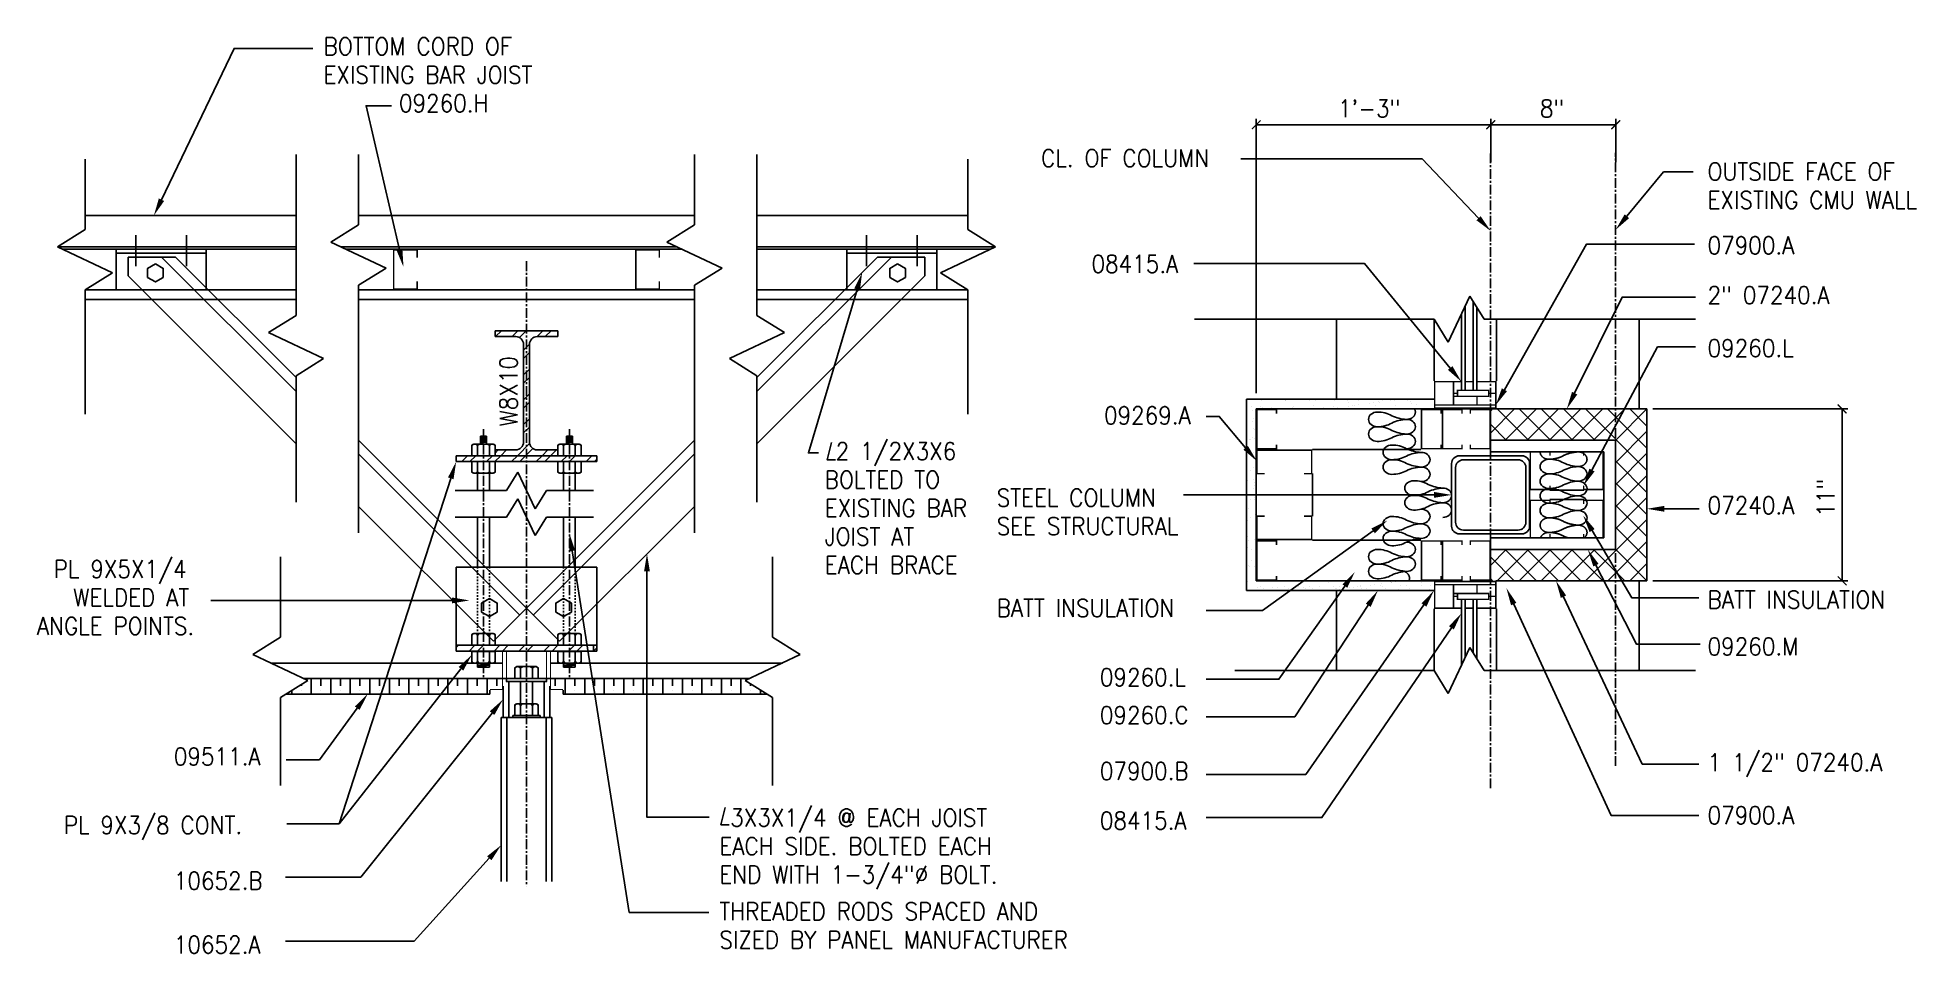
# Model space of a CAD drawing. Extents: x 10 to 698, y 9 to 300.
# Drawn here: x 10 to 130.2, y 34.3 to 92.9 of the extents above; entities that cross this region are included whole.
import ezdxf

# ---------------------------------------------------------------- set-up
doc = ezdxf.new("R2010")
doc.units = 0
doc.header["$LTSCALE"] = 0.5
doc.header["$MEASUREMENT"] = 0
doc.linetypes.add('CENTER', pattern=[2, 1.25, -0.25, 0.25, -0.25])
doc.linetypes.add('HIDDEN2', pattern=[0.1875, 0.125, -0.0625])
doc.layers.get('0').update_dxf_attribs({"linetype": 'CONTINUOUS'})
doc.layers.get('DEFPOINTS').update_dxf_attribs({"linetype": 'CONTINUOUS'})
for name, color, linetype in [('A-ANNO-DIMS', 7, 'CONTINUOUS'), ('A-ANNO-NOTE', 7, 'CONTINUOUS'), ('A-ANNO-NOTE-FINE', 8, 'CONTINUOUS'), ('A-ANNO-SYMB', 7, 'CONTINUOUS'), ('A-DETL-MBND', 2, 'CONTINUOUS'), ('A-DETL-MCUT', 2, 'CONTINUOUS'), ('A-DETL-PATT', 8, 'CONTINUOUS')]:
    doc.layers.add(name, color=color, linetype=linetype)
doc.styles.add('NOTE', font='romans.shx', dxfattribs={"width": 0.9})
doc.dimstyles.new('A1-12', dxfattribs={"dimscale": 12, "dimtxt": 0.09375, "dimasz": 0.046875, "dimexe": 0.03125, "dimexo": 0.03125, "dimgap": 0.03125, "dimtad": 1, "dimdec": 8, "dimzin": 3, "dimdsep": 46, "dimlunit": 4, "dimtxsty": 'Standard', "dimblk1": 'ARCHTICK', "dimblk2": 'ARCHTICK', "dimsah": 1, "dimcen": 0.09375, "dimclrd": 256, "dimclre": 256, "dimclrt": 256, "dimadec": 0, "dimazin": 0, "dimtfac": 1, "dimtdec": 8, "dimtmove": 2, "dimatfit": 3, "dimldrblk": 'ARCHTICK', "dimfxl": 0, "dimtolj": 1, "dimtzin": 3, "dimarcsym": 0})

msp = doc.modelspace()

# ---------------------------------------------------------------- texts
at = {"layer": 'A-ANNO-NOTE', "style": 'NOTE', "width": 0.9}
for s, p in [('BOTTOM CORD OF', (28.29044614, 91.78659428)), ('EXISTING BAR JOIST', (28.29044614, 89.96516571)), ('09260.H', (33.11460932, 88.14373714)), ('CL. OF COLUMN', (74.20715861, 84.62781597)), ('OUTSIDE FACE OF', (116.86022606, 83.77437766)), ('EXISTING CMU WALL', (116.86022606, 81.95294909)), ('07900.A', (116.86022606, 79.05277795)), ('08415.A', (77.43308416, 77.86125875)), ('2" 07240.A', (116.86022606, 75.85840397)), ('09260.L', (116.86022606, 72.4678971)), ('09269.A', (78.23427125, 68.16509009)), (' 2 1/2X3X6', (60.3647557, 65.87434814)), ('BOLTED TO', (60.3647557, 64.05291957)), ('STEEL COLUMN', (71.36607325, 62.89597468)), ('EXISTING BAR', (60.3647557, 62.231491)), ('07240.A', (116.86022606, 62.40880074)), ('JOIST AT', (60.3647557, 60.41006242)), ('SEE STRUCTURAL', (71.36607325, 61.07454611)), ('PL 9X5X1/4', (11.01947244, 58.32769881)), ('EACH BRACE', (60.3647557, 58.58863385)), ('WELDED AT', (12.27383612, 56.50627024)), ('BATT INSULATION', (71.36607325, 55.83382406)), ('BATT INSULATION', (116.86022606, 56.37047067)), ('ANGLE POINTS.', (9.94430124, 54.68484167)), ('09260.M', (116.86022606, 53.37223191)), ('09260.L', (77.9685093, 51.40262281)), ('09260.C', (77.9685093, 48.97890197)), ('09511.A', (18.70733672, 46.33350741)), ('1 1/2" 07240.A', (116.86022606, 45.96095759)), ('07900.B', (77.9685093, 45.39601749)), (' 3X3X1/4 @ EACH JOIST', (53.62116205, 42.41493836)), ('08415.A', (77.9685093, 42.22759474)), ('07900.A', (116.86022606, 42.57044955)), ('PL 9X3/8 CONT.', (11.66832904, 41.94061231)), ('EACH SIDE. BOLTED EACH', (53.62116205, 40.59350979)), ('END WITH 1-3/4"%%C BOLT.', (53.62116205, 38.77208122)), ('10652.B', (18.70733672, 38.37966261)), ('THREADED RODS SPACED AND', (53.62116205, 36.42123327)), ('10652.A', (18.70733672, 34.28929237)), ('SIZED BY PANEL MANUFACTURER', (53.62116205, 34.5998047))]:
    msp.add_text(s, height=1.125, dxfattribs=at).set_placement(p)
msp.add_text('W8X10', height=1.125, rotation=90, dxfattribs=at).set_placement((40.69463756, 68.01653095))

# ---------------------------------------------------------------- blocks, each defined once
blk = doc.blocks.new('_ARCHTICK')
at = {"color": 0, "linetype": 'ByBlock'}
blk.add_lwpolyline([(-0.5, -0.5, 0.15, 0.15, 0), (0.5, 0.5, 0.15, 0.15, 0)], format="xyseb", dxfattribs=at)
blk = doc.blocks.new('*D27')
at = {"linetype": 'ByBlock'}
for p, q in [((87.98, 70.14), (87.98, 87.7)), ((87.98, 87.33), (102.98, 87.33)), ((102.98, 84.94), (102.98, 87.7))]:
    blk.add_line(p, q, dxfattribs=at)
at = {"layer": 'DEFPOINTS', "color": 0, "linetype": 'ByBlock'}
for p in [(102.98, 87.33), (102.98, 84.57), (87.98, 69.77)]:
    blk.add_point(p, dxfattribs=at)
at = {"linetype": 'ByBlock', "xscale": 0.5625, "yscale": 0.5625, "zscale": 0.5625, "rotation": 180}
blk.add_blockref('_ARCHTICK', (87.98, 87.33), dxfattribs=at)
at = {"linetype": 'ByBlock', "xscale": 0.5625, "yscale": 0.5625, "zscale": 0.5625}
blk.add_blockref('_ARCHTICK', (102.98, 87.33), dxfattribs=at)
at = {"linetype": 'ByBlock', "style": 'NOTE', "width": 0.9}
blk.add_text('1\'-3"', height=1.125, dxfattribs=at).set_placement((93.21, 87.81))
blk = doc.blocks.new('*D28')
at = {"linetype": 'ByBlock'}
for p, q in [((102.98, 84.94), (102.98, 87.7)), ((102.98, 87.33), (110.98, 87.33)), ((110.98, 84.94), (110.98, 87.7))]:
    blk.add_line(p, q, dxfattribs=at)
at = {"layer": 'DEFPOINTS', "color": 0, "linetype": 'ByBlock'}
for p in [(110.98, 87.33), (102.98, 84.57), (110.98, 84.57)]:
    blk.add_point(p, dxfattribs=at)
at = {"linetype": 'ByBlock', "xscale": 0.5625, "yscale": 0.5625, "zscale": 0.5625, "rotation": 180}
blk.add_blockref('_ARCHTICK', (102.98, 87.33), dxfattribs=at)
at = {"linetype": 'ByBlock', "xscale": 0.5625, "yscale": 0.5625, "zscale": 0.5625}
blk.add_blockref('_ARCHTICK', (110.98, 87.33), dxfattribs=at)
at = {"linetype": 'ByBlock', "style": 'NOTE', "width": 0.9}
blk.add_text('8"', height=1.125, dxfattribs=at).set_placement((106.13, 87.81))
blk = doc.blocks.new('*D29')
at = {"linetype": 'ByBlock'}
for p, q in [((113.35, 69.14), (125.84, 69.14)), ((125.47, 69.14), (125.47, 58.14)), ((113.35, 58.14), (125.84, 58.14))]:
    blk.add_line(p, q, dxfattribs=at)
at = {"layer": 'DEFPOINTS', "color": 0, "linetype": 'ByBlock'}
for p in [(112.98, 69.14), (112.98, 58.14), (125.47, 58.14)]:
    blk.add_point(p, dxfattribs=at)
at = {"linetype": 'ByBlock', "xscale": 0.5625, "yscale": 0.5625, "zscale": 0.5625}
for p, rotation in [((125.47, 69.14), 90), ((125.47, 58.14), 270)]:
    blk.add_blockref('_ARCHTICK', p, dxfattribs=dict(at, rotation=rotation))
at = {"linetype": 'ByBlock', "style": 'NOTE', "width": 0.9}
blk.add_text('11"', height=1.125, rotation=90, dxfattribs=at).set_placement((124.98, 62.24))
blk = doc.blocks.new('*X271')
at = {"color": 0}
for p, q in [((102.98, 67.62), (104.5, 69.14)), ((102.98, 69.04), (103.08, 69.14)), ((105.39, 67.14), (103.39, 69.14)), ((103.91, 67.14), (105.91, 69.14)), ((106.81, 67.14), (104.81, 69.14)), ((105.32, 67.14), (107.32, 69.14)), ((108.22, 67.14), (106.22, 69.14)), ((106.74, 67.14), (108.74, 69.14)), ((109.64, 67.14), (107.64, 69.14)), ((108.15, 67.14), (110.15, 69.14)), ((112.98, 65.21), (109.05, 69.14)), ((109.57, 67.14), (111.57, 69.14)), ((112.98, 66.63), (110.46, 69.14)), ((110.98, 67.14), (112.98, 69.14)), ((112.98, 68.04), (111.88, 69.14)), ((103.98, 67.14), (102.98, 68.14)), ((110.98, 65.72), (112.98, 67.72)), ((110.98, 64.31), (112.98, 66.31)), ((112.98, 63.8), (110.98, 65.8)), ((110.98, 62.89), (112.98, 64.89)), ((112.98, 62.38), (110.98, 64.38)), ((110.98, 61.48), (112.98, 63.48)), ((112.98, 60.97), (110.98, 62.97)), ((109.05, 58.14), (112.98, 62.07)), ((112.98, 59.56), (110.98, 61.56)), ((102.98, 59.14), (103.98, 60.14)), ((103.4, 58.14), (105.4, 60.14)), ((105.91, 58.14), (103.91, 60.14)), ((104.81, 58.14), (106.81, 60.14)), ((107.32, 58.14), (105.32, 60.14)), ((106.22, 58.14), (108.22, 60.14)), ((108.74, 58.14), (106.74, 60.14)), ((107.64, 58.14), (109.64, 60.14)), ((110.15, 58.14), (108.15, 60.14)), ((111.57, 58.14), (109.57, 60.14)), ((110.47, 58.14), (112.98, 60.65)), ((112.98, 58.14), (110.98, 60.14)), ((104.49, 58.14), (102.98, 59.66)), ((111.88, 58.14), (112.98, 59.24)), ((103.08, 58.14), (102.98, 58.24))]:
    blk.add_line(p, q, dxfattribs=at)
blk = doc.blocks.new('*X270')
at = {"color": 0}
for p, q in [((87.77, 69.75), (87.77, 69.75)), ((88.34, 69.76), (88.34, 69.76)), ((97.21, 69.76), (97.21, 69.76)), ((87.7, 69.27), (87.7, 69.27)), ((87.73, 69.06), (87.73, 69.06)), ((87.94, 68.93), (87.94, 68.93)), ((88.27, 69.29), (88.27, 69.29)), ((88.29, 69.7), (88.29, 69.7)), ((88.36, 69.21), (88.36, 69.21)), ((88.98, 69.26), (88.98, 69.26)), ((89.77, 69.73), (89.77, 69.73)), ((89.85, 69.7), (89.85, 69.7)), ((89.87, 69.65), (89.87, 69.65)), ((90.3, 69.25), (90.3, 69.25)), ((90.33, 69.31), (90.33, 69.31)), ((91.41, 69.7), (91.41, 69.7)), ((91.64, 69.33), (91.64, 69.33)), ((91.8, 69.69), (91.8, 69.69)), ((92.3, 69.23), (92.3, 69.23)), ((92.39, 69.15), (92.39, 69.15)), ((92.51, 69.14), (92.51, 69.14)), ((92.77, 69.17), (92.77, 69.17)), ((92.92, 69.32), (92.92, 69.32)), ((92.96, 69.71), (92.96, 69.71)), ((93.18, 69.23), (93.18, 69.23)), ((93.8, 69.67), (93.8, 69.67)), ((93.86, 69.32), (93.86, 69.32)), ((93.9, 69.58), (93.9, 69.58)), ((94.12, 69.35), (94.12, 69.35)), ((94.27, 69.37), (94.27, 69.37)), ((94.33, 69.19), (94.33, 69.19)), ((94.52, 69.71), (94.52, 69.71)), ((94.52, 69.41), (94.52, 69.41)), ((95.2, 69.49), (95.2, 69.49)), ((95.46, 69.53), (95.46, 69.53)), ((95.58, 69.39), (95.58, 69.39)), ((95.83, 69.62), (95.83, 69.62)), ((95.87, 69.58), (95.87, 69.58)), ((96.08, 69.71), (96.08, 69.71)), ((96.33, 69.17), (96.33, 69.17)), ((96.55, 69.67), (96.55, 69.67)), ((96.81, 69.71), (96.81, 69.71)), ((96.86, 69.38), (96.86, 69.38)), ((97.64, 69.71), (97.64, 69.71)), ((97.84, 69.61), (97.84, 69.61)), ((97.93, 69.52), (97.93, 69.52)), ((98.21, 69.43), (98.21, 69.43)), ((99.19, 69.72), (99.19, 69.72)), ((87.39, 68.47), (87.39, 68.47)), ((87.73, 68.31), (87.73, 68.31)), ((87.76, 67.34), (87.76, 67.34)), ((87.79, 68.52), (87.79, 68.52)), ((87.79, 67.91), (87.79, 67.91)), ((87.88, 67.83), (87.88, 67.83)), ((87.41, 66.45), (87.41, 66.45)), ((87.54, 67.19), (87.54, 67.19)), ((87.59, 67.2), (87.59, 67.2)), ((87.79, 66.38), (87.79, 66.38)), ((87.85, 67.23), (87.85, 67.23)), ((87.37, 65.87), (87.37, 65.87)), ((87.38, 65.3), (87.38, 65.3)), ((87.59, 65.17), (87.59, 65.17)), ((87.83, 65.42), (87.83, 65.42)), ((87.84, 66.05), (87.84, 66.05)), ((87.95, 65.94), (87.95, 65.94)), ((87.36, 64.67), (87.36, 64.67)), ((87.42, 64.59), (87.42, 64.59)), ((87.79, 64.05), (87.79, 64.05)), ((87.83, 64.64), (87.83, 64.64)), ((87.86, 64.45), (87.86, 64.45)), ((87.86, 64.22), (87.86, 64.22)), ((87.95, 64.13), (87.95, 64.13)), ((87.38, 62.84), (87.38, 62.84)), ((87.47, 62.76), (87.47, 62.76)), ((87.62, 63.32), (87.62, 63.32)), ((87.89, 63.49), (87.89, 63.49)), ((87.89, 63.35), (87.89, 63.35)), ((87.92, 62.53), (87.92, 62.53)), ((87.41, 62), (87.41, 62)), ((87.6, 62.18), (87.6, 62.18)), ((87.91, 62.36), (87.91, 62.36)), ((87.95, 61.56), (87.95, 61.56)), ((87.43, 60.98), (87.43, 60.98)), ((87.44, 60.29), (87.44, 60.29)), ((87.46, 60.71), (87.46, 60.71)), ((87.65, 60.16), (87.65, 60.16)), ((87.87, 60.76), (87.87, 60.76)), ((87.93, 60.52), (87.93, 60.52)), ((87.45, 59.15), (87.45, 59.15)), ((87.54, 59.06), (87.54, 59.06)), ((87.66, 59.44), (87.66, 59.44)), ((87.84, 59.04), (87.84, 59.04)), ((87.92, 59.47), (87.92, 59.47)), ((87.37, 58.15), (87.37, 58.15)), ((87.44, 58.12), (87.44, 58.12)), ((88.25, 57.79), (88.25, 57.79)), ((88.57, 58.12), (88.57, 58.12)), ((89, 57.72), (89, 57.72)), ((89.8, 57.79), (89.8, 57.79)), ((90.71, 57.75), (90.71, 57.75)), ((91.36, 57.8), (91.36, 57.8)), ((92.02, 57.77), (92.02, 57.77)), ((92.6, 58.06), (92.6, 58.06)), ((92.92, 57.8), (92.92, 57.8)), ((93.3, 57.76), (93.3, 57.76)), ((94.23, 57.72), (94.23, 57.72)), ((94.48, 57.8), (94.48, 57.8)), ((94.54, 58.1), (94.54, 58.1)), ((94.63, 57.77), (94.63, 57.77)), ((94.65, 57.81), (94.65, 57.81)), ((95.31, 57.86), (95.31, 57.86)), ((95.57, 57.89), (95.57, 57.89)), ((95.95, 57.83), (95.95, 57.83)), ((95.98, 57.95), (95.98, 57.95)), ((96.03, 57.8), (96.03, 57.8)), ((96.54, 58.08), (96.54, 58.08)), ((96.63, 58), (96.63, 58)), ((96.66, 58.04), (96.66, 58.04)), ((96.92, 58.07), (96.92, 58.07)), ((97.23, 57.82), (97.23, 57.82)), ((97.33, 58.12), (97.33, 58.12)), ((97.59, 57.81), (97.59, 57.81)), ((98.57, 58.04), (98.57, 58.04)), ((98.58, 57.87), (98.58, 57.87)), ((99.15, 57.81), (99.15, 57.81)), ((88.08, 57.71), (88.08, 57.71)), ((88.46, 57.66), (88.46, 57.66)), ((89.36, 57.7), (89.36, 57.7)), ((90.02, 57.66), (90.02, 57.66)), ((91, 57.71), (91, 57.71)), ((91.1, 57.62), (91.1, 57.62)), ((91.57, 57.66), (91.57, 57.66)), ((92.88, 57.54), (92.88, 57.54)), ((93.03, 57.66), (93.03, 57.66)), ((93.13, 57.66), (93.13, 57.66)), ((93.29, 57.59), (93.29, 57.59)), ((93.97, 57.68), (93.97, 57.68)), ((94.69, 57.67), (94.69, 57.67)), ((95.03, 57.64), (95.03, 57.64)), ((95.13, 57.56), (95.13, 57.56)), ((96.24, 57.67), (96.24, 57.67)), ((97.06, 57.6), (97.06, 57.6)), ((97.8, 57.67), (97.8, 57.67)), ((99.07, 57.58), (99.07, 57.58))]:
    blk.add_line(p, q, dxfattribs=at)
blk = doc.blocks.new('BATT')
blk.add_lwpolyline([(-0.1875, 0.1875, 1), (0.1875, 0.1875, 0.12402363), (0.09375, 0.5, -0.15278565), (0, 0.8125, -1), (0.375, 0.8125, -0.15278565), (0.28125, 0.5, 0.11871574), (0.1875, 0.1875, 1)], format="xyb")
blk = doc.blocks.new('*X269')
at = {"color": 0}
for p, q in [((36.78, 53.87), (36.92, 54.02)), ((37.61, 53.64), (37.98, 54.02)), ((38.14, 53.64), (38.52, 54.02)), ((39.2, 53.64), (39.58, 54.02)), ((39.73, 53.64), (40.11, 54.02)), ((40.79, 53.64), (41.17, 54.02)), ((41.32, 53.64), (41.7, 54.02)), ((42.38, 53.64), (42.76, 54.02)), ((42.91, 53.64), (43.29, 54.02)), ((43.97, 53.64), (44.03, 53.7)), ((44.03, 53.7), (44.35, 54.02)), ((44.5, 53.64), (44.88, 54.02)), ((45.56, 53.64), (45.78, 53.86))]:
    blk.add_line(p, q, dxfattribs=at)
blk = doc.blocks.new('*X268')
at = {"color": 0}
for p, q in [((37.13, 65.77), (37.51, 66.14)), ((37.66, 65.77), (38.04, 66.14)), ((38.72, 65.77), (39.1, 66.14)), ((39.25, 65.77), (39.63, 66.14)), ((40.31, 65.77), (40.69, 66.14)), ((40.84, 65.77), (41.22, 66.14)), ((41.9, 65.77), (42.28, 66.14)), ((42.44, 65.77), (42.81, 66.14)), ((43.5, 65.77), (43.87, 66.14)), ((44.03, 65.77), (44.4, 66.14)), ((45.09, 65.77), (45.46, 66.14)), ((44.03, 65.77), (44.03, 65.77)), ((45.62, 65.77), (45.78, 65.93))]:
    blk.add_line(p, q, dxfattribs=at)
blk = doc.blocks.new('*X259')
at = {"color": 0}
for p, q in [((39.3, 73.77), (39.67, 74.14)), ((40.36, 73.77), (40.73, 74.14)), ((40.83, 73.71), (41.26, 74.14)), ((41.95, 73.77), (42.32, 74.14)), ((42.48, 73.77), (42.86, 74.14)), ((41.09, 72.91), (41.46, 73.28)), ((41.09, 72.38), (41.46, 72.75)), ((41.09, 71.32), (41.46, 71.69)), ((41.09, 70.79), (41.46, 71.16)), ((41.09, 69.73), (41.46, 70.1)), ((41.09, 69.2), (41.46, 69.57)), ((41.09, 68.14), (41.46, 68.51)), ((41.09, 67.61), (41.46, 67.98)), ((39.28, 66.32), (39.47, 66.52)), ((39.63, 66.14), (40, 66.52)), ((40.69, 66.14), (41.47, 66.93)), ((41.22, 66.14), (41.68, 66.61)), ((42.28, 66.14), (42.65, 66.52)), ((42.81, 66.14), (43.19, 66.52))]:
    blk.add_line(p, q, dxfattribs=at)
blk = doc.blocks.new('*X256')
at = {"color": 0}
for p, q in [((27.5, 50.89), (27.5, 51.87)), ((28.12, 51.41), (28.12, 51.89)), ((28.75, 50.89), (28.75, 51.87)), ((29.37, 51.41), (29.37, 51.89)), ((30, 50.89), (30, 51.87)), ((30.62, 51.41), (30.62, 51.89)), ((31.25, 50.89), (31.25, 51.87)), ((31.87, 51.41), (31.87, 51.89)), ((32.5, 50.89), (32.5, 51.87)), ((33.12, 51.41), (33.12, 51.89)), ((33.75, 50.89), (33.75, 51.87)), ((34.37, 51.41), (34.37, 51.89)), ((35, 50.89), (35, 51.87)), ((35.62, 51.41), (35.62, 51.89)), ((36.25, 50.89), (36.25, 51.87)), ((36.87, 51.41), (36.87, 51.89)), ((37.5, 50.89), (37.5, 51.87)), ((38.12, 51.41), (38.12, 51.89)), ((38.75, 50.89), (38.75, 51.87)), ((39.37, 51.41), (39.37, 51.89)), ((43.12, 51.41), (43.12, 51.89)), ((43.75, 50.89), (43.75, 51.87)), ((44.37, 51.41), (44.37, 51.89)), ((45, 50.89), (45, 51.87)), ((45.62, 51.41), (45.62, 51.89)), ((46.25, 50.89), (46.25, 51.87)), ((46.87, 51.41), (46.87, 51.89)), ((47.5, 50.89), (47.5, 51.87)), ((48.12, 51.41), (48.12, 51.89)), ((48.75, 50.89), (48.75, 51.87)), ((49.37, 51.41), (49.37, 51.89)), ((50, 50.89), (50, 51.87)), ((50.62, 51.41), (50.62, 51.89)), ((51.25, 50.89), (51.25, 51.87)), ((51.87, 51.41), (51.87, 51.89)), ((52.5, 50.89), (52.5, 51.87)), ((53.12, 51.41), (53.12, 51.89)), ((53.75, 50.89), (53.75, 51.87)), ((54.37, 51.41), (54.37, 51.89)), ((55, 50.89), (55, 51.87)), ((26.25, 50.89), (26.25, 51.12)), ((26.87, 51.41), (26.87, 51.5)), ((26.87, 51.09), (26.87, 51.09)), ((28.12, 51.09), (28.12, 51.09)), ((29.37, 51.09), (29.37, 51.09)), ((30.62, 51.09), (30.62, 51.09)), ((31.87, 51.09), (31.87, 51.09)), ((33.12, 51.09), (33.12, 51.09)), ((34.37, 51.09), (34.37, 51.09)), ((35.62, 51.09), (35.62, 51.09)), ((36.87, 51.09), (36.87, 51.09)), ((38.12, 51.09), (38.12, 51.09)), ((44.37, 51.09), (44.37, 51.09)), ((45.62, 51.09), (45.62, 51.09)), ((46.87, 51.09), (46.87, 51.09)), ((48.12, 51.09), (48.12, 51.09)), ((49.37, 51.09), (49.37, 51.09)), ((50.62, 51.09), (50.62, 51.09)), ((51.87, 51.09), (51.87, 51.09)), ((53.12, 51.09), (53.12, 51.09)), ((54.37, 51.09), (54.37, 51.09)), ((55.62, 51.41), (55.62, 51.54)), ((55.62, 51.09), (55.62, 51.09)), ((56.25, 50.89), (56.25, 51.15))]:
    blk.add_line(p, q, dxfattribs=at)

# ---------------------------------------------------------------- dimensions: what is measured, and where the dimension line sits
at = {"layer": 'A-ANNO-DIMS'}
for base, p1, p2, picture, middle in [((102.9775918662, 87.3273593653), (87.9775918662, 69.7654883247), (102.9775918662, 84.5678357201), '*D27', (95.4775918662, 88.3720022225)), ((110.9775918662, 87.3273593653), (102.9775918662, 84.5678357201), (110.9775918662, 84.5678357201), '*D28', (106.9775918662, 88.3720022225))]:
    dim = msp.add_linear_dim(base=base, p1=p1, p2=p2, dimstyle='A1-12', dxfattribs=at)
    dim.commit()
    dim.dimension.update_dxf_attribs({"geometry": picture, "text_midpoint": middle})
dim = msp.add_linear_dim(base=(125.4658320826, 58.1404883247), p1=(112.9775918662, 69.1404883247), p2=(112.9775918662, 58.1404883247), angle=90, dimstyle='A1-12', dxfattribs=at)
dim.commit()
dim.dimension.update_dxf_attribs({"geometry": '*D29', "text_midpoint": (124.4211892255, 63.6404883247)})

# ---------------------------------------------------------------- linework, layer by layer
at = {"layer": 'A-ANNO-NOTE'}
for p, q in [((36.43013495, 64.69918147), (29.27987883, 42.5818559)), ((99.35759187, 63.64048832), (83.32716668, 63.64048832)), ((114.10259187, 62.74870026), (116.31933631, 62.74870026)), ((36.50417587, 56.88325883), (21.0817858, 56.88325883))]:
    msp.add_line(p, q, dxfattribs=at)
at = {"layer": 'A-ANNO-NOTE', "flags": 128}
for points in [[(17.91705574, 82.53409797), (22.56012298, 92.22001992), (27.59794932, 92.22001992)], [(33.15192788, 79.31673296), (31.01490526, 88.54478861), (32.63725619, 88.54478861)], [(102.20316051, 81.34920482), (98.59730771, 85.14867818), (86.98785752, 85.14867818)], [(111.69463781, 81.47572735), (114.04431858, 84.31637739), (115.93733496, 84.31637739)], [(103.85888108, 70.37009761), (109.12232281, 79.69122925), (116.01290124, 79.69122925)], [(100.38915117, 71.76033163), (94.91064405, 78.43985345), (83.99325777, 78.43985345)], [(62.43532653, 76.79606749), (59.32273648, 66.3283326), (59.97049814, 66.3283326)], [(108.35164249, 70.14846334), (111.39394247, 76.28636081), (116.08862271, 76.28636081)], [(109.46029539, 65.22679643), (113.66556214, 73.10848242), (116.08862271, 73.10848242)], [(87.29867692, 66.65630447), (85.60401971, 68.66331762), (84.76191067, 68.66331762)], [(95.45540117, 61.33760626), (88.37895641, 56.23084268), (84.76191067, 56.23084268)], [(109.47003824, 61.35609304), (112.01758272, 57.04453799), (116.30743285, 57.04453799)], [(44.20141612, 60.05395466), (47.85054781, 36.91031911), (52.95098173, 36.91031911)], [(109.71301869, 59.14027517), (112.31729109, 54.0821063), (116.38029945, 54.0821063)], [(48.98549185, 58.73628511), (48.98549185, 43.008469), (52.95759114, 43.008469)], [(93.64603186, 57.80228303), (89.43183948, 51.83381166), (84.76191067, 51.83381166)], [(98.7091814, 56.59264057), (91.14941884, 45.74962474), (84.76191067, 45.74962474)], [(95.14391164, 56.57589588), (90.44337329, 49.43740777), (84.76191067, 49.43740777)], [(104.4557261, 56.65032734), (110.69800742, 43.11698271), (116.30743285, 43.11698271)], [(107.64017205, 57.12242964), (112.67694154, 46.41130425), (116.30743285, 46.41130425)], [(100.4685257, 55.13063768), (92.18060316, 42.98378746), (84.76191067, 42.98378746)], [(37.08112049, 52.51004674), (29.27987883, 42.5818559), (25.93996764, 42.5818559)], [(39.07335287, 49.66956096), (30.67161417, 39.16894636), (25.85458086, 39.16894636)], [(30.44459341, 49.98768418), (28.02114617, 46.68566298), (25.90480453, 46.68566298)], [(38.8959775, 40.38286549), (34.08708958, 35.07345538), (25.85458086, 35.07345538)]]:
    msp.add_lwpolyline(points, dxfattribs=at)
at = {"layer": 'A-ANNO-NOTE'}
for points in [[(60.79961378, 67.00009515), (60.51414159, 65.89361073), (61.04143158, 65.89361073)], [(53.99942453, 43.6302899), (53.71395234, 42.52380548), (54.24124233, 42.52380548)]]:
    msp.add_lwpolyline(points, dxfattribs=at)
at = {"layer": 'A-ANNO-NOTE', "linetype": 'Continuous', "extrusion": (0, 0, -1)}
for points in [[(-18.08613334, 82.45304852), (-17.43075902, 81.51963235), (-17.74797814, 82.61514743)], [(-102.33916307, 81.47827671), (-102.97759187, 80.53318945), (-102.06715795, 81.22013293)], [(-111.83911677, 81.35621969), (-110.97759187, 80.60885359), (-111.55015885, 81.59523501)], [(-33.33459377, 79.35903452), (-33.40573724, 78.22073761), (-32.96926199, 79.2744314)], [(-62.25560359, 76.84950826), (-62.75597116, 77.87440511), (-62.61504947, 76.74262672)], [(-100.53412505, 71.87923841), (-101.10259187, 70.89048832), (-100.24417728, 71.64142484)], [(-104.02214929, 70.27790358), (-103.30571687, 69.39048832), (-103.69561286, 70.46229165)], [(-108.51963833, 70.06519481), (-107.85203128, 69.14048832), (-108.18364665, 70.23173188)], [(-87.44193795, 66.77726946), (-88.02446687, 65.79673832), (-87.1554159, 66.53533948)], [(-36.25172647, 64.75685871), (-36.7761984, 65.76963235), (-36.60854343, 64.64150423)], [(-109.62572174, 65.13853334), (-108.93071687, 64.23423832), (-109.29486904, 65.31505952)], [(-99.35759187, 63.82798832), (-100.48259187, 63.64048832), (-99.35759187, 63.45298832)], [(-95.34567821, 61.48964942), (-96.36766012, 61.99594402), (-95.56512413, 61.1855631)], [(-109.30861136, 61.26071164), (-108.89774983, 62.32465434), (-109.63146512, 61.45147444)], [(-44.01620425, 60.0247517), (-44.0261984, 61.16522589), (-44.38662799, 60.08315761)], [(-109.5463165, 59.0544461), (-109.19804428, 60.14048832), (-109.87972088, 59.22610424)], [(-48.79799185, 58.73628511), (-48.98549185, 59.86128511), (-49.17299185, 58.73628511)], [(-93.49286434, 57.91043089), (-94.29491903, 58.72128817), (-93.79919939, 57.69413517)], [(-107.4704956, 57.04264146), (-107.16144299, 58.14048832), (-107.8098485, 57.20221781)], [(-36.50417587, 57.07075883), (-37.62917587, 56.88325883), (-36.50417587, 56.69575883)], [(-94.9873129, 56.67901272), (-95.76261272, 57.51548832), (-95.30051038, 56.47277903)], [(-98.55537344, 56.69987565), (-99.35259187, 57.51548832), (-98.86298936, 56.4854055)], [(-104.28546516, 56.57179415), (-103.98452697, 57.67189299), (-104.62598704, 56.72886052)], [(-100.31364357, 55.23631537), (-101.10259187, 56.05993047), (-100.62340784, 55.02495998)], [(-36.93368956, 52.62589306), (-37.7761984, 53.39463235), (-37.22855143, 52.39420042)], [(-30.29343538, 50.09862336), (-31.11022846, 50.89463235), (-30.59575144, 49.87674501)], [(-38.92694845, 49.78670188), (-39.7761984, 50.54798748), (-39.21975729, 49.55242003)], [(-38.75700644, 40.50873564), (-39.6511984, 41.21669185), (-39.03494856, 40.25699534)]]:
    msp.add_solid(points, dxfattribs=at)
at = {"layer": 'A-ANNO-NOTE', "linetype": 'Continuous', "extrusion": (-1.22461e-16, 1.22461e-16, -1)}
msp.add_solid([(-114.10259187, 62.56120026), (-112.97759187, 62.74870026), (-114.10259187, 62.93620026)], dxfattribs=at)
at = {"layer": 'A-ANNO-NOTE-FINE', "linetype": 'CENTER'}
for p, q in [((102.97759187, 44.86779515), (102.97759187, 85.52440976)), ((110.97759187, 46.2877737), (110.97759187, 85.52440976)), ((41.2761984, 78.59483913), (41.2761984, 38.58726437)), ((38.5261984, 67.85072955), (38.5261984, 51.89463235)), ((44.0261984, 67.85072955), (44.0261984, 51.89463235))]:
    msp.add_line(p, q, dxfattribs=at)
at = {"layer": 'A-ANNO-SYMB'}
for p, q in [((26.5261984, 85.4226187), (26.5261984, 75.12655773)), ((30.5261984, 85.4226187), (30.5261984, 80.91719318)), ((52.0261984, 85.4226187), (52.0261984, 80.91719318)), ((56.0261984, 85.4226187), (56.0261984, 75.12655773)), ((13.0261984, 85.12717823), (13.0261984, 80.6217527)), ((69.5261984, 85.12717823), (69.5261984, 80.6217527)), ((11.26128963, 79.52663902), (13.0261984, 80.6217527)), ((28.76128963, 79.82207949), (30.5261984, 80.91719318)), ((50.26128963, 79.82207949), (52.0261984, 80.91719318)), ((71.29110717, 79.52663902), (69.5261984, 80.6217527)), ((11.26128963, 79.52663902), (14.79110717, 77.8609672)), ((28.76128963, 79.82207949), (32.29110717, 78.15640767)), ((50.26128963, 79.82207949), (53.79110717, 78.15640767)), ((71.29110717, 79.52663902), (67.76128963, 77.8609672)), ((30.5261984, 77.06129399), (32.29110717, 78.15640767)), ((52.0261984, 77.06129399), (53.79110717, 78.15640767)), ((13.0261984, 76.76585351), (14.79110717, 77.8609672)), ((30.5261984, 77.06129399), (30.5261984, 61.21540104)), ((52.0261984, 77.06129399), (52.0261984, 61.21540104)), ((69.5261984, 76.76585351), (67.76128963, 77.8609672)), ((13.0261984, 76.76585351), (13.0261984, 68.81176672)), ((69.5261984, 76.76585351), (69.5261984, 68.81176672)), ((100.2651866, 73.41973102), (101.65324645, 76.36124563)), ((102.56584119, 74.89048832), (101.65324645, 76.36124563)), ((24.76128963, 74.03144405), (26.5261984, 75.12655773)), ((57.79110717, 74.03144405), (56.0261984, 75.12655773)), ((84.03169235, 74.89048832), (99.35259187, 74.89048832)), ((100.2651866, 73.41973102), (99.35259187, 74.89048832)), ((102.56584119, 74.89048832), (116.08076894, 74.89048832)), ((24.76128963, 74.03144405), (28.29110717, 72.36577223)), ((57.79110717, 74.03144405), (54.26128963, 72.36577223)), ((26.5261984, 71.27065854), (28.29110717, 72.36577223)), ((56.0261984, 71.27065854), (54.26128963, 72.36577223)), ((26.5261984, 71.27065854), (26.5261984, 63.17171995)), ((56.0261984, 71.27065854), (56.0261984, 63.17171995)), ((40.72097446, 65.09568355), (39.99089867, 63.91907771)), ((40.72097446, 65.09568355), (41.83142234, 62.74247186)), ((39.99089867, 63.91907771), (36.71610385, 63.91907771)), ((42.56149813, 63.91907771), (41.83142234, 62.74247186)), ((45.55695375, 63.91907771), (42.56149813, 63.91907771)), ((40.72097446, 63.38520489), (39.99089867, 62.20859904)), ((40.72097446, 63.38520489), (41.83142234, 61.0319932)), ((39.99089867, 62.20859904), (36.71610385, 62.20859904)), ((42.56149813, 62.20859904), (41.83142234, 61.0319932)), ((45.55695375, 62.20859904), (42.56149813, 62.20859904)), ((25.5261984, 59.67990593), (25.5261984, 54.5225921)), ((57.0261984, 59.67990593), (57.0261984, 54.5225921)), ((23.76128963, 53.42747841), (25.5261984, 54.5225921)), ((58.79110717, 53.42747841), (57.0261984, 54.5225921)), ((23.76128963, 53.42747841), (27.29110717, 51.76180659)), ((58.79110717, 53.42747841), (55.26128963, 51.76180659)), ((101.65324645, 53.86124563), (100.2651866, 50.91973102)), ((101.65324645, 53.86124563), (102.56584119, 52.39048832)), ((25.5261984, 50.66669291), (27.29110717, 51.76180659)), ((57.0261984, 50.66669291), (55.26128963, 51.76180659)), ((86.59912627, 52.39048832), (99.35259187, 52.39048832)), ((99.35259187, 52.39048832), (100.2651866, 50.91973102)), ((102.56584119, 52.39048832), (116.08076894, 52.39048832)), ((25.5261984, 50.66669291), (25.5261984, 45.03560317)), ((57.0261984, 50.66669291), (57.0261984, 45.03560317))]:
    msp.add_line(p, q, dxfattribs=at)
at = {"layer": 'A-DETL-MBND'}
for p, q in [((15.0261984, 76.76963235), (15.0261984, 79.36338235)), ((15.0261984, 79.36338235), (20.7761984, 79.36338235)), ((16.2761984, 78.26963235), (16.2761984, 80.26963235)), ((19.5261984, 78.26963235), (19.5261984, 80.26963235)), ((20.7761984, 79.36338235), (20.7761984, 76.76963235)), ((61.7761984, 79.36338235), (61.7761984, 76.76963235)), ((67.5261984, 79.36338235), (61.7761984, 79.36338235)), ((63.0261984, 78.26963235), (63.0261984, 80.26963235)), ((66.2761984, 78.26963235), (66.2761984, 80.26963235)), ((67.5261984, 76.76963235), (67.5261984, 79.36338235)), ((15.0261984, 79.11338235), (20.7761984, 79.11338235)), ((15.7761984, 78.86338235), (15.7761984, 77.65199166)), ((15.7761984, 78.86338235), (18.8074484, 78.86338235)), ((26.5261984, 70.26074888), (17.92356493, 78.86338235)), ((26.5261984, 71.14463235), (18.8074484, 78.86338235)), ((56.0261984, 70.26074888), (64.62883188, 78.86338235)), ((56.0261984, 71.14463235), (63.7449484, 78.86338235)), ((67.5261984, 79.11338235), (61.7761984, 79.11338235)), ((66.7761984, 78.86338235), (63.7449484, 78.86338235)), ((66.7761984, 78.86338235), (66.7761984, 77.65199166)), ((26.5261984, 66.90199166), (15.7761984, 77.65199166)), ((56.0261984, 66.90199166), (66.7761984, 77.65199166)), ((20.7761984, 76.76963235), (15.0261984, 76.76963235)), ((61.7761984, 76.76963235), (67.5261984, 76.76963235)), ((93.10259187, 69.76548832), (93.10259187, 74.89048832)), ((99.35259187, 70.93736332), (99.35259187, 74.89048832)), ((103.35259187, 70.93736332), (103.35259187, 74.89048832)), ((112.47759187, 69.14048832), (112.47759187, 74.89048832)), ((38.3386984, 67.39463235), (38.7136984, 67.39463235)), ((38.3386984, 66.89463235), (38.3386984, 67.39463235)), ((38.7136984, 67.39463235), (38.3386984, 67.35596064)), ((38.7136984, 66.89463235), (38.7136984, 67.39463235)), ((44.2136984, 67.39463235), (43.8386984, 67.39463235)), ((43.8386984, 66.89463235), (43.8386984, 67.39463235)), ((44.2136984, 67.39463235), (43.8386984, 67.35596064)), ((44.2136984, 66.89463235), (44.2136984, 67.39463235)), ((41.2761984, 56.39463235), (30.5261984, 67.14463235)), ((40.83425666, 55.95269061), (30.5261984, 66.26074888)), ((37.90932261, 66.89463235), (37.7761984, 66.81777305)), ((37.7761984, 66.81777305), (37.7761984, 66.14463235)), ((37.7761984, 66.14463235), (39.2761984, 66.14463235)), ((39.14307419, 66.89463235), (37.90932261, 66.89463235)), ((38.1511984, 66.76963235), (38.1511984, 66.14463235)), ((38.7136984, 67.31706664), (38.3386984, 67.27839493)), ((38.7136984, 67.23950093), (38.3386984, 67.20082922)), ((38.7136984, 67.16193522), (38.3386984, 67.12326351)), ((38.7136984, 67.08436951), (38.3386984, 67.0456978)), ((38.7136984, 67.0068038), (38.3386984, 66.96813209)), ((38.9011984, 66.76963235), (38.9011984, 66.14463235)), ((39.14307419, 66.89463235), (39.2761984, 66.81777305)), ((39.2761984, 66.81777305), (39.2761984, 66.14463235)), ((41.2761984, 56.39463235), (52.0261984, 67.14463235)), ((41.71814014, 55.95269061), (52.0261984, 66.26074888)), ((43.40932261, 66.89463235), (43.2761984, 66.81777305)), ((43.2761984, 66.81777305), (43.2761984, 66.14463235)), ((43.2761984, 66.14463235), (44.7761984, 66.14463235)), ((44.64307419, 66.89463235), (43.40932261, 66.89463235)), ((43.6511984, 66.76963235), (43.6511984, 66.14463235)), ((44.2136984, 67.31706664), (43.8386984, 67.27839493)), ((44.2136984, 67.23950093), (43.8386984, 67.20082922)), ((44.2136984, 67.16193522), (43.8386984, 67.12326351)), ((44.2136984, 67.08436951), (43.8386984, 67.0456978)), ((44.2136984, 67.0068038), (43.8386984, 66.96813209)), ((44.4011984, 66.76963235), (44.4011984, 66.14463235)), ((44.64307419, 66.89463235), (44.7761984, 66.81777305)), ((44.7761984, 66.81777305), (44.7761984, 66.14463235)), ((37.7761984, 65.09649165), (37.7761984, 65.76963235)), ((37.7761984, 65.76963235), (39.2761984, 65.76963235)), ((37.90932261, 65.01963235), (37.7761984, 65.09649165)), ((39.14307419, 65.01963235), (37.90932261, 65.01963235)), ((38.1511984, 65.14463235), (38.1511984, 65.76963235)), ((38.1511984, 63.91907771), (38.1511984, 65.01963235)), ((38.9011984, 65.14463235), (38.9011984, 65.76963235)), ((38.9011984, 63.91907771), (38.9011984, 65.01963235)), ((39.14307419, 65.01963235), (39.2761984, 65.09649165)), ((39.2761984, 65.09649165), (39.2761984, 65.76963235)), ((43.2761984, 65.09649165), (43.2761984, 65.76963235)), ((43.2761984, 65.76963235), (44.7761984, 65.76963235)), ((43.40932261, 65.01963235), (43.2761984, 65.09649165)), ((44.64307419, 65.01963235), (43.40932261, 65.01963235)), ((43.6511984, 65.14463235), (43.6511984, 65.76963235)), ((43.6511984, 63.91907771), (43.6511984, 65.01963235)), ((44.4011984, 65.14463235), (44.4011984, 65.76963235)), ((44.4011984, 63.91907771), (44.4011984, 65.01963235)), ((44.64307419, 65.01963235), (44.7761984, 65.09649165)), ((44.7761984, 65.09649165), (44.7761984, 65.76963235)), ((39.15487806, 54.27331201), (30.5261984, 62.90199166)), ((43.39751875, 54.27331201), (52.0261984, 62.90199166)), ((38.1511984, 62.20859904), (38.1511984, 59.01963235)), ((38.9011984, 62.20859904), (38.9011984, 59.01963235)), ((43.6511984, 62.20859904), (43.6511984, 59.01963235)), ((44.4011984, 62.20859904), (44.4011984, 59.01963235)), ((36.7761984, 59.01963235), (45.7761984, 59.01963235)), ((36.7761984, 59.01963235), (36.7761984, 54.01963235)), ((45.7761984, 59.01963235), (45.7761984, 54.01963235)), ((112.47759187, 58.14048832), (112.47759187, 52.39048832)), ((93.10259187, 57.51548832), (93.10259187, 52.39048832)), ((39.15487806, 54.27331201), (41.2761984, 56.39463235)), ((43.39751875, 54.27331201), (41.2761984, 56.39463235)), ((99.35259187, 56.34361332), (99.35259187, 52.39048832)), ((103.35259187, 56.34361332), (103.35259187, 52.39048832)), ((37.90932261, 54.76963235), (37.7761984, 54.69277305)), ((37.7761984, 54.69277305), (37.7761984, 54.01963235)), ((37.90932261, 54.76963235), (39.14307419, 54.76963235)), ((38.1511984, 54.64463235), (38.1511984, 54.01963235)), ((38.9011984, 54.64463235), (38.9011984, 54.01963235)), ((39.14307419, 54.76963235), (39.2761984, 54.69277305)), ((39.2761984, 54.69277305), (39.2761984, 54.01963235)), ((43.40932261, 54.76963235), (43.2761984, 54.69277305)), ((43.2761984, 54.69277305), (43.2761984, 54.01963235)), ((44.64307419, 54.76963235), (43.40932261, 54.76963235)), ((43.6511984, 54.64463235), (43.6511984, 54.01963235)), ((44.4011984, 54.64463235), (44.4011984, 54.01963235)), ((44.64307419, 54.76963235), (44.7761984, 54.69277305)), ((44.7761984, 54.69277305), (44.7761984, 54.01963235)), ((39.2761984, 54.01963235), (37.7761984, 54.01963235)), ((37.7761984, 52.94024165), (37.7761984, 53.61338235)), ((39.2761984, 53.61338235), (37.7761984, 53.61338235)), ((37.90932261, 52.86338235), (37.7761984, 52.94024165)), ((38.1511984, 52.98838235), (38.1511984, 53.61338235)), ((38.9011984, 52.98838235), (38.9011984, 53.61338235)), ((39.14307419, 52.86338235), (39.2761984, 52.94024165)), ((39.2761984, 52.94024165), (39.2761984, 53.61338235)), ((43.2761984, 54.01963235), (44.7761984, 54.01963235)), ((43.2761984, 52.94024165), (43.2761984, 53.61338235)), ((43.2761984, 53.61338235), (44.7761984, 53.61338235)), ((43.40932261, 52.86338235), (43.2761984, 52.94024165)), ((43.6511984, 52.98838235), (43.6511984, 53.61338235)), ((44.4011984, 52.98838235), (44.4011984, 53.61338235)), ((44.64307419, 52.86338235), (44.7761984, 52.94024165)), ((44.7761984, 52.94024165), (44.7761984, 53.61338235)), ((37.90932261, 52.86338235), (39.14307419, 52.86338235)), ((38.1511984, 52.86338235), (38.1511984, 52.61338235)), ((38.9011984, 52.81945019), (38.1511984, 52.74210677)), ((38.9011984, 52.73074842), (38.1511984, 52.653405)), ((38.1511984, 52.61338235), (38.9011984, 52.61338235)), ((38.9011984, 52.86338235), (38.9011984, 52.61338235)), ((39.9949484, 51.89463235), (42.0261984, 51.89463235)), ((40.65932261, 52.64463235), (40.5261984, 52.56777305)), ((40.5261984, 52.56777305), (40.5261984, 51.89463235)), ((41.89307419, 52.64463235), (40.65932261, 52.64463235)), ((40.9011984, 52.51963235), (40.9011984, 51.89463235)), ((41.6511984, 52.51963235), (41.6511984, 51.89463235)), ((41.89307419, 52.64463235), (42.0261984, 52.56777305)), ((42.0261984, 52.56777305), (42.0261984, 51.89463235)), ((44.64307419, 52.86338235), (43.40932261, 52.86338235)), ((43.6511984, 52.86338235), (43.6511984, 52.61338235)), ((44.4011984, 52.81945019), (43.6511984, 52.74210677)), ((44.4011984, 52.73074842), (43.6511984, 52.653405)), ((44.4011984, 52.61338235), (43.6511984, 52.61338235)), ((44.4011984, 52.86338235), (44.4011984, 52.61338235)), ((39.7761984, 51.39463235), (39.7761984, 49.39463235)), ((40.1511984, 51.69858746), (40.1511984, 49.39463235)), ((40.9011984, 51.69858746), (40.9011984, 50.26963235)), ((41.6511984, 51.69858746), (41.6511984, 50.26963235)), ((42.4011984, 51.69858746), (42.4011984, 49.39463235)), ((42.7761984, 51.39463235), (42.7761984, 49.39463235)), ((39.6511984, 49.39463235), (42.9011984, 49.39463235)), ((39.6511984, 49.39463235), (39.6511984, 38.89463235)), ((40.0261984, 49.39463235), (40.0261984, 38.89463235)), ((40.4011984, 49.51963235), (42.1511984, 49.51963235)), ((40.4011984, 49.51963235), (40.4011984, 49.39463235)), ((40.65932261, 50.26963235), (40.5261984, 50.19277305)), ((40.5261984, 50.19277305), (40.5261984, 49.51963235)), ((40.5261984, 49.51963235), (42.0261984, 49.51963235)), ((41.89307419, 50.26963235), (40.65932261, 50.26963235)), ((40.9011984, 50.14463235), (40.9011984, 49.51963235)), ((41.6511984, 50.14463235), (41.6511984, 49.51963235)), ((41.89307419, 50.26963235), (42.0261984, 50.19277305)), ((42.0261984, 50.19277305), (42.0261984, 49.51963235)), ((42.1511984, 49.51963235), (42.1511984, 49.39463235)), ((42.5261984, 49.39463235), (42.5261984, 38.89463235)), ((42.9011984, 49.39463235), (42.9011984, 38.89463235))]:
    msp.add_line(p, q, dxfattribs=at)
at = {"layer": 'A-DETL-MBND', "linetype": 'HIDDEN2'}
for p, q in [((38.1511984, 59.01963235), (38.1511984, 54.76963235)), ((38.9011984, 59.01963235), (38.9011984, 54.76963235)), ((43.6511984, 59.01963235), (43.6511984, 54.76963235)), ((44.4011984, 59.01963235), (44.4011984, 54.76963235))]:
    msp.add_line(p, q, dxfattribs=at)
at = {"layer": 'A-DETL-MBND'}
for points in [[(17.5261984, 78.42433289), (17.0261984, 78.13565776), (17.0261984, 77.55830749), (17.5261984, 77.26963235), (18.0261984, 77.55830749), (18.0261984, 78.13565776)], [(65.0261984, 78.42433289), (65.5261984, 78.13565776), (65.5261984, 77.55830749), (65.0261984, 77.26963235), (64.5261984, 77.55830749), (64.5261984, 78.13565776)], [(38.9011984, 57.00355225), (38.4011984, 56.71487711), (38.4011984, 56.13752684), (38.9011984, 55.84885171), (39.4011984, 56.13752684), (39.4011984, 56.71487711)], [(43.6511984, 57.00355225), (44.1511984, 56.71487711), (44.1511984, 56.13752684), (43.6511984, 55.84885171), (43.1511984, 56.13752684), (43.1511984, 56.71487711)], [(39.9949484, 51.89463235), (42.5574484, 51.89463235), (42.5574484, 51.69858746), (39.9949484, 51.69858746)]]:
    msp.add_lwpolyline(points, close=True, dxfattribs=at)
for centre, start, end in [((37.9636984, 66.69150735), 22.619864948, 157.380135052), ((38.3386984, 66.69150735), 90, 157.380135052), ((38.7136984, 66.69150735), 22.619864948, 90), ((39.0886984, 66.69150735), 22.619864948, 157.380135052), ((43.4636984, 66.69150735), 22.619864948, 157.380135052), ((43.8386984, 66.69150735), 90, 157.380135052), ((44.2136984, 66.69150735), 22.619864948, 90), ((44.5886984, 66.69150735), 22.619864948, 157.380135052), ((37.9636984, 65.22275735), 202.619864948, 337.380135052), ((38.3386984, 65.22275735), 202.619864948, 270), ((38.7136984, 65.22275735), 270, 337.380135052), ((39.0886984, 65.22275735), 202.619864948, 337.380135052), ((43.4636984, 65.22275735), 202.619864948, 337.380135052), ((43.8386984, 65.22275735), 202.619864948, 270), ((44.2136984, 65.22275735), 270, 337.380135052), ((44.5886984, 65.22275735), 202.619864948, 337.380135052), ((37.9636984, 54.56650735), 22.619864948, 157.380135052), ((38.3386984, 54.56650735), 90, 157.380135052), ((38.7136984, 54.56650735), 22.619864948, 90), ((39.0886984, 54.56650735), 22.619864948, 157.380135052), ((43.4636984, 54.56650735), 22.619864948, 157.380135052), ((43.8386984, 54.56650735), 90, 157.380135052), ((44.2136984, 54.56650735), 22.619864948, 90), ((44.5886984, 54.56650735), 22.619864948, 157.380135052), ((37.9636984, 53.06650735), 202.619864948, 337.380135052), ((38.3386984, 53.06650735), 202.619864948, 270), ((38.7136984, 53.06650735), 270, 337.380135052), ((39.0886984, 53.06650735), 202.619864948, 337.380135052), ((43.4636984, 53.06650735), 202.619864948, 337.380135052), ((43.8386984, 53.06650735), 202.619864948, 270), ((44.2136984, 53.06650735), 270, 337.380135052), ((44.5886984, 53.06650735), 202.619864948, 337.380135052), ((40.7136984, 52.44150735), 22.619864948, 157.380135052), ((41.0886984, 52.44150735), 90, 157.380135052), ((41.4636984, 52.44150735), 22.619864948, 90), ((41.8386984, 52.44150735), 22.619864948, 157.380135052), ((40.7136984, 50.06650735), 22.619864948, 157.380135052), ((41.0886984, 50.06650735), 90, 157.380135052), ((41.4636984, 50.06650735), 22.619864948, 90), ((41.8386984, 50.06650735), 22.619864948, 157.380135052)]:
    msp.add_arc(centre, 0.203125, start, end, dxfattribs=at)
at = {"layer": 'A-DETL-MCUT'}
for p, q in [((13.0261984, 81.51963235), (26.5261984, 81.51963235)), ((30.5261984, 81.51963235), (52.0261984, 81.51963235)), ((69.5261984, 81.51963235), (56.0261984, 81.51963235)), ((56.0261984, 81.51963235), (69.5261984, 81.51963235)), ((11.27613784, 79.51963235), (26.5261984, 79.51963235)), ((11.60725588, 79.36338235), (26.5261984, 79.36338235)), ((29.40222214, 79.51963235), (50.90222214, 79.51963235)), ((29.73334018, 79.36338235), (51.23334018, 79.36338235)), ((71.27625896, 79.51963235), (56.0261984, 79.51963235)), ((56.0261984, 79.51963235), (71.27625896, 79.51963235)), ((70.94514092, 79.36338235), (56.0261984, 79.36338235)), ((56.0261984, 79.36338235), (70.94514092, 79.36338235)), ((13.0261984, 76.14463235), (26.5261984, 76.14463235)), ((13.03228846, 76.76963235), (26.5261984, 76.76963235)), ((30.5261984, 76.76963235), (52.0261984, 76.76963235)), ((30.5261984, 76.14463235), (52.0261984, 76.14463235)), ((69.52010834, 76.76963235), (56.0261984, 76.76963235)), ((56.0261984, 76.76963235), (69.52010834, 76.76963235)), ((69.5261984, 76.14463235), (56.0261984, 76.14463235)), ((56.0261984, 76.14463235), (69.5261984, 76.14463235)), ((101.85259187, 70.32798832), (101.85259187, 76.03997628)), ((101.10259187, 70.32798832), (101.10259187, 75.19432296)), ((101.35259187, 70.32798832), (101.35259187, 75.72411182)), ((102.10259187, 70.32798832), (102.10259187, 75.6370709)), ((39.2761984, 74.14463235), (39.2761984, 73.76963235)), ((39.2761984, 74.14463235), (43.2761984, 74.14463235)), ((39.2761984, 73.76963235), (40.5886984, 73.76963235)), ((41.9636984, 73.76963235), (43.2761984, 73.76963235)), ((43.2761984, 74.14463235), (43.2761984, 73.76963235)), ((41.0886984, 73.26963235), (41.0886984, 67.01963235)), ((41.4636984, 73.26963235), (41.4636984, 67.01963235)), ((87.35259187, 69.76548832), (99.35259187, 69.76548832)), ((87.35259187, 69.76548832), (87.35259187, 57.51548832)), ((87.97759187, 69.14048832), (112.97759187, 69.14048832)), ((87.97759187, 69.14048832), (87.97759187, 58.14048832)), ((102.97759187, 69.14048832), (102.97759187, 66.39048832)), ((112.97759187, 69.14048832), (112.97759187, 58.14048832)), ((36.7761984, 66.14463235), (45.7761984, 66.14463235)), ((36.7761984, 66.14463235), (36.7761984, 65.76963235)), ((39.2761984, 66.51963235), (40.5886984, 66.51963235)), ((39.2761984, 66.51963235), (39.2761984, 66.14463235)), ((39.2761984, 66.14463235), (43.2761984, 66.14463235)), ((41.9636984, 66.51963235), (43.2761984, 66.51963235)), ((43.2761984, 66.51963235), (43.2761984, 66.14463235)), ((45.7761984, 66.14463235), (45.7761984, 65.76963235)), ((98.50884187, 66.54673832), (91.57134187, 66.54673832)), ((100.98259187, 66.14048832), (104.97259187, 66.14048832)), ((102.97759187, 67.14048832), (110.97759187, 67.14048832)), ((102.97759187, 66.39048832), (110.22759187, 66.39048832)), ((110.22759187, 66.39048832), (110.22759187, 60.89048832)), ((110.97759187, 67.14048832), (110.97759187, 60.14048832)), ((36.7761984, 65.76963235), (45.7761984, 65.76963235)), ((91.57134187, 64.99986332), (91.57134187, 62.28111332)), ((100.48259187, 65.64048832), (100.48259187, 61.64048832)), ((100.73259187, 65.39048832), (100.73259187, 61.89048832)), ((101.23259187, 65.89048832), (104.73259187, 65.89048832)), ((105.23259187, 65.39048832), (105.23259187, 61.89048832)), ((105.47259187, 65.64048832), (105.47259187, 61.64048832)), ((106.76946687, 63.93736332), (108.93071687, 63.93736332)), ((106.76946687, 63.34361332), (108.93071687, 63.34361332)), ((101.23259187, 61.39048832), (104.73259187, 61.39048832)), ((98.50884187, 60.73423832), (91.57134187, 60.73423832)), ((100.98259187, 61.14048832), (104.97259187, 61.14048832)), ((102.97759187, 60.89048832), (102.97759187, 58.14048832)), ((102.97759187, 60.89048832), (110.22759187, 60.89048832)), ((102.97759187, 60.14048832), (110.97759187, 60.14048832)), ((87.97759187, 58.14048832), (99.39946687, 58.14048832)), ((103.30571687, 58.14048832), (112.97759187, 58.14048832)), ((87.35259187, 57.51548832), (99.35259187, 57.51548832)), ((101.10259187, 56.95298832), (101.10259187, 52.69432296)), ((101.35259187, 56.95298832), (101.35259187, 53.22411182)), ((101.85259187, 56.95298832), (101.85259187, 53.53997628)), ((102.10259187, 56.95298832), (102.10259187, 53.1370709)), ((36.7761984, 54.01963235), (45.7761984, 54.01963235)), ((36.7761984, 54.01963235), (36.7761984, 53.64463235)), ((36.7761984, 53.64463235), (45.7761984, 53.64463235)), ((45.56898099, 54.01963235), (45.56898099, 53.64463235)), ((45.7761984, 54.01963235), (45.7761984, 53.64463235)), ((39.7449484, 52.86338235), (24.95669689, 52.86338235)), ((27.00962874, 51.89463235), (39.9949484, 51.89463235)), ((42.5574484, 51.89463235), (55.54276806, 51.89463235)), ((42.8074484, 52.86338235), (57.66192353, 52.86338235)), ((25.89355051, 50.89463235), (38.9324484, 50.89463235)), ((38.9324484, 51.14463235), (38.9324484, 50.89463235)), ((43.6199484, 51.14463235), (43.6199484, 50.89463235)), ((43.6199484, 50.89463235), (56.6588463, 50.89463235))]:
    msp.add_line(p, q, dxfattribs=at)
for points in [[(34.2761984, 78.81650735, 0.09375, 0.09375, 0), (34.2761984, 79.31650735, 0.09375, 0.09375, 0), (32.7761984, 79.31650735, 0.09375, 0.09375, 0), (32.7761984, 76.81650735, 0.09375, 0.09375, 0), (34.2761984, 76.81650735, 0.09375, 0.09375, 0), (34.2761984, 77.31650735, 0.09375, 0.09375, 0)], [(49.7761984, 78.81650735, 0.09375, 0.09375, 0), (49.7761984, 79.31650735, 0.09375, 0.09375, 0), (48.2761984, 79.31650735, 0.09375, 0.09375, 0), (48.2761984, 76.81650735, 0.09375, 0.09375, 0), (49.7761984, 76.81650735, 0.09375, 0.09375, 0), (49.7761984, 77.31650735, 0.09375, 0.09375, 0)], [(101.10259187, 70.32798832, 0.09375, 0.09375, 0), (101.10259187, 70.89048832, 0.09375, 0.09375, 0), (99.39946687, 70.89048832, 0.09375, 0.09375, 0), (99.39946687, 69.14048832, 0, 0, 0)], [(100.60259187, 69.39048832, 0.09375, 0.09375, 0), (100.60259187, 70.89048832, 0.09375, 0.09375, 0)], [(100.85259187, 69.95298832, 0.09375, 0.09375, 0), (100.85259187, 70.32798832, 0.09375, 0.09375, 0), (102.85259187, 70.32798832, 0.09375, 0.09375, 0), (102.85259187, 69.95298832, 0.09375, 0.09375, 0), (100.60259187, 69.95298832, 0, 0, 0)], [(100.60259187, 70.14048832, 0.09375, 0.09375, 0), (100.85259187, 70.14048832, 0.09375, 0.09375, 0)], [(101.35259187, 70.32798832, 0.09375, 0.09375, 0), (101.35259187, 70.89048832, 0.09375, 0.09375, 0), (101.85259187, 70.89048832, 0.09375, 0.09375, 0), (101.85259187, 70.32798832, 0, 0, 0)], [(103.30571687, 69.14048832, 0.09375, 0.09375, 0), (103.30571687, 70.89048832, 0.09375, 0.09375, 0), (102.10259187, 70.89048832, 0.09375, 0.09375, 0), (102.10259187, 70.32798832, 0, 0, 0)], [(102.10259187, 69.95298832, 0.09375, 0.09375, 0), (102.10259187, 69.39048832, 0.09375, 0.09375, 0)], [(102.85259187, 70.14048832, 0.09375, 0.09375, 0), (103.30571687, 70.14048832, 0.09375, 0.09375, 0)], [(89.27446687, 68.84361332, 0.09375, 0.09375, 0), (89.27446687, 69.09361332, 0.09375, 0.09375, 0), (88.02446687, 69.09361332, 0.09375, 0.09375, 0), (88.02446687, 66.59361332, 0.09375, 0.09375, 0), (89.27446687, 66.59361332, 0.09375, 0.09375, 0), (89.27446687, 66.84361332, 0, 0, 0)], [(99.80571687, 66.84361332, 0.09375, 0.09375, 0), (99.80571687, 66.59361332, 0.09375, 0.09375, 0), (98.55571687, 66.59361332, 0.09375, 0.09375, 0), (98.55571687, 69.09361332, 0.09375, 0.09375, 0), (99.80571687, 69.09361332, 0.09375, 0.09375, 0), (99.80571687, 68.84361332, 0, 0, 0)], [(99.39946687, 69.39048832, 0.09375, 0.09375, 0), (103.30571687, 69.39048832, 0.09375, 0.09375, 0)], [(103.30571687, 69.18736332, 0.09375, 0.09375, 0), (99.39946687, 69.18736332, 0.09375, 0.09375, 0)], [(101.14946687, 66.84361332, 0.09375, 0.09375, 0), (101.14946687, 66.59361332, 0.09375, 0.09375, 0), (99.89946687, 66.59361332, 0.09375, 0.09375, 0), (99.89946687, 69.09361332, 0.09375, 0.09375, 0), (101.14946687, 69.09361332, 0.09375, 0.09375, 0), (101.14946687, 68.84361332, 0, 0, 0)], [(101.68071687, 66.84361332, 0.09375, 0.09375, 0), (101.68071687, 66.59361332, 0.09375, 0.09375, 0), (102.93071687, 66.59361332, 0.09375, 0.09375, 0), (102.93071687, 69.09361332, 0.09375, 0.09375, 0), (101.68071687, 69.09361332, 0.09375, 0.09375, 0), (101.68071687, 68.84361332, 0, 0, 0)], [(88.52446687, 64.99986332, 0.09375, 0.09375, 0), (88.02446687, 64.99986332, 0.09375, 0.09375, 0), (88.02446687, 66.49986332, 0.09375, 0.09375, 0), (91.52446687, 66.49986332, 0.09375, 0.09375, 0), (91.52446687, 64.99986332, 0.09375, 0.09375, 0), (91.02446687, 64.99986332, 0, 0, 0)], [(106.76946687, 64.23423832, 0.09375, 0.09375, 0), (106.76946687, 63.98423832, 0.09375, 0.09375, 0), (105.51946687, 63.98423832, 0.09375, 0.09375, 0), (105.51946687, 66.39048832, 0.09375, 0.09375, 0), (106.76946687, 66.39048832, 0.09375, 0.09375, 0), (106.76946687, 66.14048832, 0, 0, 0)], [(108.93071687, 64.23423832, 0.09375, 0.09375, 0), (108.93071687, 63.98423832, 0.09375, 0.09375, 0), (110.18071687, 63.98423832, 0.09375, 0.09375, 0), (110.18071687, 66.39048832, 0.09375, 0.09375, 0), (108.93071687, 66.39048832, 0.09375, 0.09375, 0), (108.93071687, 66.14048832, 0, 0, 0)], [(106.76946687, 63.04673832, 0.09375, 0.09375, 0), (106.76946687, 63.29673832, 0.09375, 0.09375, 0), (105.51946687, 63.29673832, 0.09375, 0.09375, 0), (105.51946687, 60.89048832, 0.09375, 0.09375, 0), (106.76946687, 60.89048832, 0.09375, 0.09375, 0), (106.76946687, 61.14048832, 0, 0, 0)], [(108.93071687, 63.04673832, 0.09375, 0.09375, 0), (108.93071687, 63.29673832, 0.09375, 0.09375, 0), (110.18071687, 63.29673832, 0.09375, 0.09375, 0), (110.18071687, 60.89048832, 0.09375, 0.09375, 0), (108.93071687, 60.89048832, 0.09375, 0.09375, 0), (108.93071687, 61.14048832, 0, 0, 0)], [(88.52446687, 62.28111332, 0.09375, 0.09375, 0), (88.02446687, 62.28111332, 0.09375, 0.09375, 0), (88.02446687, 60.78111332, 0.09375, 0.09375, 0), (91.52446687, 60.78111332, 0.09375, 0.09375, 0), (91.52446687, 62.28111332, 0.09375, 0.09375, 0), (91.02446687, 62.28111332, 0, 0, 0)], [(89.27446687, 58.43736332, 0.09375, 0.09375, 0), (89.27446687, 58.18736332, 0.09375, 0.09375, 0), (88.02446687, 58.18736332, 0.09375, 0.09375, 0), (88.02446687, 60.68736332, 0.09375, 0.09375, 0), (89.27446687, 60.68736332, 0.09375, 0.09375, 0), (89.27446687, 60.43736332, 0, 0, 0)], [(99.80571687, 60.43736332, 0.09375, 0.09375, 0), (99.80571687, 60.68736332, 0.09375, 0.09375, 0), (98.55571687, 60.68736332, 0.09375, 0.09375, 0), (98.55571687, 58.18736332, 0.09375, 0.09375, 0), (99.80571687, 58.18736332, 0.09375, 0.09375, 0), (99.80571687, 58.43736332, 0, 0, 0)], [(101.14946687, 60.43736332, 0.09375, 0.09375, 0), (101.14946687, 60.68736332, 0.09375, 0.09375, 0), (99.89946687, 60.68736332, 0.09375, 0.09375, 0), (99.89946687, 58.18736332, 0.09375, 0.09375, 0), (101.14946687, 58.18736332, 0.09375, 0.09375, 0), (101.14946687, 58.43736332, 0, 0, 0)], [(101.68071687, 60.43736332, 0.09375, 0.09375, 0), (101.68071687, 60.68736332, 0.09375, 0.09375, 0), (102.93071687, 60.68736332, 0.09375, 0.09375, 0), (102.93071687, 58.18736332, 0.09375, 0.09375, 0), (101.68071687, 58.18736332, 0.09375, 0.09375, 0), (101.68071687, 58.43736332, 0, 0, 0)], [(101.10259187, 56.95298832, 0.09375, 0.09375, 0), (101.10259187, 56.39048832, 0.09375, 0.09375, 0), (99.39946687, 56.39048832, 0.09375, 0.09375, 0), (99.39946687, 58.14048832, 0, 0, 0)], [(103.30571687, 58.09361332, 0.09375, 0.09375, 0), (99.39946687, 58.09361332, 0.09375, 0.09375, 0)], [(99.39946687, 57.89048832, 0.09375, 0.09375, 0), (103.30571687, 57.89048832, 0.09375, 0.09375, 0)], [(100.60259187, 57.89048832, 0.09375, 0.09375, 0), (100.60259187, 56.39048832, 0.09375, 0.09375, 0)], [(103.30571687, 58.14048832, 0.09375, 0.09375, 0), (103.30571687, 56.39048832, 0.09375, 0.09375, 0), (102.10259187, 56.39048832, 0.09375, 0.09375, 0), (102.10259187, 56.95298832, 0, 0, 0)], [(102.10259187, 57.32798832, 0.09375, 0.09375, 0), (102.10259187, 57.89048832, 0.09375, 0.09375, 0)], [(100.85259187, 57.32798832, 0.09375, 0.09375, 0), (100.85259187, 56.95298832, 0.09375, 0.09375, 0), (102.85259187, 56.95298832, 0.09375, 0.09375, 0), (102.85259187, 57.32798832, 0.09375, 0.09375, 0), (100.60259187, 57.32798832, 0, 0, 0)], [(100.60259187, 57.14048832, 0.09375, 0.09375, 0), (100.85259187, 57.14048832, 0.09375, 0.09375, 0)], [(101.35259187, 56.95298832, 0.09375, 0.09375, 0), (101.35259187, 56.39048832, 0.09375, 0.09375, 0), (101.85259187, 56.39048832, 0.09375, 0.09375, 0), (101.85259187, 56.95298832, 0, 0, 0)], [(102.85259187, 57.14048832, 0.09375, 0.09375, 0), (103.30571687, 57.14048832, 0.09375, 0.09375, 0)], [(37.2761984, 53.61338235, 0.0625, 0.0625, 0), (39.7449484, 53.61338235, 0.0625, 0.0625, 0), (39.7449484, 51.17588235, 0.0625, 0.0625, 0), (38.9324484, 51.17588235, 0.0625, 0.0625, 0)], [(40.9011984, 51.66733746, 0.0625, 0.0625, 0), (39.9949484, 51.66733746, 0.0625, 0.0625, 0), (39.9949484, 53.61338235, 0.0625, 0.0625, 0), (42.5574484, 53.61338235, 0.0625, 0.0625, 0), (42.5574484, 51.66733746, 0.0625, 0.0625, 0), (41.6511984, 51.66733746, 0.0625, 0.0625, 0)], [(45.2761984, 53.61338235, 0.0625, 0.0625, 0), (42.8074484, 53.61338235, 0.0625, 0.0625, 0), (42.8074484, 51.17588235, 0.0625, 0.0625, 0), (43.6199484, 51.17588235, 0.0625, 0.0625, 0)]]:
    msp.add_lwpolyline(points, format="xyseb", dxfattribs=at)
for centre, start, end in [((40.5886984, 73.26963235), 0, 90), ((41.9636984, 73.26963235), 90, 180), ((40.5886984, 67.01963235), 270, 0), ((41.9636984, 67.01963235), 180, 270), ((100.98259187, 65.64048832), 90, 180), ((104.97259187, 65.64048832), 0, 90), ((101.23259187, 65.39048832), 90, 180), ((104.73259187, 65.39048832), 0, 90), ((100.98259187, 61.64048832), 180, 270), ((101.23259187, 61.89048832), 180, 270), ((104.73259187, 61.89048832), 270, 0), ((104.97259187, 61.64048832), 270, 0)]:
    msp.add_arc(centre, 0.5, start, end, dxfattribs=at)
at = {"layer": 'A-DETL-PATT', "flags": 128}
for points in [[(97.59782735, 68.47064727), (97.61960986, 68.47099887), (97.64135969, 68.47205313), (97.66304421, 68.47380848), (97.6846309, 68.47626228), (97.70608738, 68.47941084), (97.72738144, 68.48324946), (97.74848116, 68.48777236), (97.76935487, 68.49297277), (97.78997127, 68.49884288), (97.81029942, 68.50537389), (97.83030884, 68.51255599), (97.8499695, 68.52037842), (97.8692519, 68.52882944), (97.88812714, 68.53789637), (97.90656688, 68.54756561), (97.92454346, 68.55782265), (97.94202992, 68.56865211), (97.95900003, 68.58003775), (97.97542833, 68.59196247), (97.99129017, 68.6044084), (98.00656176, 68.61735686), (98.02122019, 68.63078843), (98.03524346, 68.64468296), (98.04861055, 68.6590196), (98.0613014, 68.67377685), (98.07329697, 68.68893257), (98.08457926, 68.70446402), (98.09513135, 68.72034791), (98.10493742, 68.7365604), (98.11398275, 68.75307718), (98.12225377, 68.76987347), (98.12973807, 68.78692406), (98.13642443, 68.80420339), (98.14230281, 68.82168553), (98.14736441, 68.83934425), (98.15160161, 68.85715307), (98.15500807, 68.87508526), (98.15757869, 68.89311394), (98.15930959, 68.91121204), (98.16019818, 68.92935243), (98.16024314, 68.94750788), (98.15944439, 68.96565117), (98.15780314, 68.98375508), (98.15532184, 69.00179244), (98.15200421, 69.0197362), (98.14785524, 69.03755943), (98.14288115, 69.05523542), (98.1370894, 69.07273762), (98.13048867, 69.0900398), (98.12308887, 69.10711599), (98.11490111, 69.12394058), (98.10593766, 69.14048832)], [(106.14446687, 66.39048832), (106.14487964, 66.37253392), (106.14611735, 66.35460586), (106.14817819, 66.33673047), (106.15105913, 66.31893397), (106.15475594, 66.30124249), (106.15926319, 66.28368199), (106.16457428, 66.26627825), (106.1706814, 66.24905679), (106.17757559, 66.23204291), (106.18524674, 66.21526157), (106.19368358, 66.1987374), (106.20287374, 66.18249465), (106.21280373, 66.16655716), (106.22345896, 66.15094832), (106.23482381, 66.13569104), (106.2468816, 66.1208077), (106.25961463, 66.10632016), (106.2730042, 66.09224968), (106.28703068, 66.0786169), (106.30167347, 66.06544184), (106.31691108, 66.05274383), (106.33272116, 66.0405415), (106.34908049, 66.02885277), (106.36596507, 66.01769479), (106.38335012, 66.00708394), (106.40121012, 65.99703578), (106.41951886, 65.98756507), (106.43824947, 65.97868571), (106.45737446, 65.97041072), (106.47686576, 65.96275225), (106.49669476, 65.95572155), (106.51683237, 65.94932893), (106.53724903, 65.94358377), (106.55791477, 65.9384945), (106.57879927, 65.93406859), (106.59987187, 65.93031255), (106.62110164, 65.92723188), (106.64245744, 65.9248311), (106.66390791, 65.92311373), (106.68542158, 65.9220823), (106.70696687, 65.92173832)], [(106.70696687, 65.92173832), (106.74377869, 65.92172179), (106.78058168, 65.92239424), (106.81735726, 65.92375532), (106.85408688, 65.92580435), (106.89075202, 65.92854031), (106.92733416, 65.9319618), (106.96381487, 65.93606711), (107.00017573, 65.94085415), (107.03639841, 65.94632052), (107.07246462, 65.95246346), (107.10835617, 65.95927987), (107.14405496, 65.96676631), (107.17954298, 65.97491901), (107.21480232, 65.98373384), (107.2498152, 65.99320637), (107.28456395, 66.00333182), (107.31903104, 66.01410507), (107.35319908, 66.02552069), (107.38705084, 66.03757293), (107.42056925, 66.0502557), (107.45373738, 66.0635626), (107.4865385, 66.07748693), (107.51895608, 66.09202165), (107.55097375, 66.10715944), (107.58257536, 66.12289266), (107.61374498, 66.13921336), (107.64446687, 66.15611332)], [(108.58196687, 66.39048832), (108.54083041, 66.38860263), (108.49974918, 66.38601239), (108.45874056, 66.3827187), (108.41782189, 66.37872295), (108.37701047, 66.37402683), (108.33632357, 66.36863232), (108.2957784, 66.36254172), (108.25539209, 66.35575758), (108.21518174, 66.3482828), (108.17516435, 66.34012051), (108.13535684, 66.33127418), (108.09577604, 66.32174755), (108.05643871, 66.31154465), (108.01736147, 66.30066979), (107.97856085, 66.28912757), (107.94005327, 66.27692288), (107.901855, 66.26406087), (107.86398221, 66.25054698), (107.8264509, 66.23638693), (107.78927696, 66.22158672), (107.75247611, 66.20615259), (107.7160639, 66.19009107), (107.68005574, 66.17340897), (107.64446687, 66.15611332)], [(108.58196687, 65.45298832), (108.60377801, 65.45334085), (108.62555635, 65.45439788), (108.64726913, 65.45615784), (108.66888369, 65.45861808), (108.69036751, 65.4617749), (108.71168829, 65.46562354), (108.73281396, 65.47015823), (108.75371274, 65.47537213), (108.7743532, 65.48125741), (108.79470429, 65.48780521), (108.8147354, 65.4950057), (108.83441641, 65.50284802), (108.8537177, 65.5113204), (108.87261026, 65.52041009), (108.89106567, 65.53010341), (108.90905616, 65.54038579), (108.92655467, 65.55124176), (108.9435349, 65.56265499), (108.95997129, 65.57460832), (108.97583912, 65.58708376), (108.99111454, 65.60006256), (109.00577456, 65.61352518), (109.01979713, 65.62745139), (109.03316116, 65.64182023), (109.04584656, 65.6566101), (109.05783423, 65.67179875), (109.06910616, 65.68736332), (109.07964538, 65.70328042), (109.08943604, 65.71952611), (109.09846343, 65.73607593), (109.10671395, 65.75290502), (109.1141752, 65.76998804), (109.12083597, 65.78729931), (109.12668622, 65.80481279), (109.13171716, 65.82250213), (109.13592123, 65.84034074), (109.13929209, 65.85830178), (109.14182469, 65.87635823), (109.14351521, 65.89448294), (109.1443611, 65.91264864), (109.1443611, 65.93082801), (109.14351521, 65.94899371), (109.14182469, 65.96711842), (109.13929209, 65.98517487), (109.13592123, 66.00313591), (109.13171716, 66.02097451), (109.12668622, 66.03866386), (109.12083597, 66.05617734), (109.1141752, 66.07348861), (109.10671395, 66.09057163), (109.09846343, 66.10740072), (109.08943604, 66.12395054), (109.07964538, 66.14019622), (109.06910616, 66.15611332), (109.05783423, 66.1716779), (109.04584656, 66.18686655), (109.03316116, 66.20165641), (109.01979713, 66.21602526), (109.00577456, 66.22995147), (108.99111454, 66.24341409), (108.97583912, 66.25639289), (108.95997129, 66.26886833), (108.9435349, 66.28082166), (108.92655467, 66.29223489), (108.90905616, 66.30309086), (108.89106567, 66.31337324), (108.87261026, 66.32306656), (108.8537177, 66.33215625), (108.83441641, 66.34062862), (108.8147354, 66.34847095), (108.79470429, 66.35567144), (108.7743532, 66.36221924), (108.75371274, 66.36810452), (108.73281396, 66.37331842), (108.71168829, 66.37785311), (108.69036751, 66.38170175), (108.66888369, 66.38485857), (108.64726913, 66.3873188), (108.62555635, 66.38907877), (108.60377801, 66.3901358), (108.58196687, 66.39048832)], [(106.70696687, 62.17173832), (106.68515572, 62.1713858), (106.66337738, 62.17032877), (106.6416646, 62.1685688), (106.62005005, 62.16610857), (106.59856622, 62.16295175), (106.57724544, 62.15910311), (106.55611977, 62.15456842), (106.53522099, 62.14935452), (106.51458054, 62.14346924), (106.49422945, 62.13692144), (106.47419833, 62.12972095), (106.45451733, 62.12187862), (106.43521603, 62.11340625), (106.41632347, 62.10431656), (106.39786807, 62.09462324), (106.37987758, 62.08434086), (106.36237906, 62.07348489), (106.34539884, 62.06207166), (106.32896244, 62.05011833), (106.31309461, 62.03764289), (106.29781919, 62.02466409), (106.28315917, 62.01120147), (106.2691366, 61.99727526), (106.25577257, 61.98290641), (106.24308718, 61.96811655), (106.2310995, 61.9529279), (106.21982758, 61.93736332), (106.20928836, 61.92144622), (106.19949769, 61.90520054), (106.19047031, 61.88865072), (106.18221978, 61.87182163), (106.17475853, 61.85473861), (106.16809777, 61.83742734), (106.16224751, 61.81991386), (106.15721657, 61.80222451), (106.15301251, 61.78438591), (106.14964164, 61.76642487), (106.14710904, 61.74836842), (106.14541853, 61.73024371), (106.14457263, 61.71207801), (106.14457263, 61.69389864), (106.14541853, 61.67573294), (106.14710904, 61.65760823), (106.14964164, 61.63955178), (106.15301251, 61.62159074), (106.15721657, 61.60375213), (106.16224751, 61.58606279), (106.16809777, 61.56854931), (106.17475853, 61.55123804), (106.18221978, 61.53415502), (106.19047031, 61.51732593), (106.19949769, 61.50077611), (106.20928836, 61.48453042), (106.21982758, 61.46861332), (106.2310995, 61.45304875), (106.24308718, 61.4378601), (106.25577257, 61.42307023), (106.2691366, 61.40870139), (106.28315917, 61.39477518), (106.29781919, 61.38131256), (106.31309461, 61.36833376), (106.32896244, 61.35585832), (106.34539884, 61.34390499), (106.36237906, 61.33249176), (106.37987758, 61.32163579), (106.39786807, 61.31135341), (106.41632347, 61.30166009), (106.43521603, 61.2925704), (106.45451733, 61.28409802), (106.47419833, 61.2762557), (106.49422945, 61.26905521), (106.51458054, 61.26250741), (106.53522099, 61.25662213), (106.55611977, 61.25140823), (106.57724544, 61.24687354), (106.59856622, 61.2430249), (106.62005005, 61.23986808), (106.6416646, 61.23740784), (106.66337738, 61.23564788), (106.68515572, 61.23459085), (106.70696687, 61.23423832)], [(107.64446687, 61.93736332), (107.61374498, 61.95426329), (107.58257536, 61.97058399), (107.55097375, 61.98631721), (107.51895608, 62.001455), (107.4865385, 62.01598972), (107.45373738, 62.02991405), (107.42056925, 62.04322095), (107.38705084, 62.05590372), (107.35319908, 62.06795596), (107.31903104, 62.07937158), (107.28456395, 62.09014483), (107.2498152, 62.10027028), (107.21480232, 62.10974281), (107.17954298, 62.11855764), (107.14405496, 62.12671034), (107.10835617, 62.13419678), (107.07246462, 62.14101319), (107.03639841, 62.14715613), (107.00017573, 62.1526225), (106.96381487, 62.15740954), (106.92733416, 62.16151485), (106.89075202, 62.16493634), (106.85408688, 62.16767229), (106.81735726, 62.16972133), (106.78058168, 62.17108241), (106.74377869, 62.17175486), (106.70696687, 62.17173832)], [(106.70696687, 61.23423832), (106.74377869, 61.23422179), (106.78058168, 61.23489424), (106.81735726, 61.23625532), (106.85408688, 61.23830435), (106.89075202, 61.24104031), (106.92733416, 61.2444618), (106.96381487, 61.24856711), (107.00017573, 61.25335415), (107.03639841, 61.25882052), (107.07246462, 61.26496346), (107.10835617, 61.27177987), (107.14405496, 61.27926631), (107.17954298, 61.28741901), (107.21480232, 61.29623384), (107.2498152, 61.30570637), (107.28456395, 61.31583182), (107.31903104, 61.32660507), (107.35319908, 61.33802069), (107.38705084, 61.35007293), (107.42056925, 61.3627557), (107.45373738, 61.3760626), (107.4865385, 61.38998693), (107.51895608, 61.40452165), (107.55097375, 61.41965944), (107.58257536, 61.43539266), (107.61374498, 61.45171336), (107.64446687, 61.46861332)], [(107.64446687, 61.93736332), (107.68023183, 61.92038023), (107.71639118, 61.90398734), (107.75293091, 61.88819103), (107.78983683, 61.8729974), (107.82709463, 61.85841237), (107.86468987, 61.84444158), (107.90260797, 61.83109046), (107.94083421, 61.81836418), (107.97935377, 61.80626767), (108.01815171, 61.79480563), (108.057213, 61.7839825), (108.09652247, 61.77380249), (108.13606488, 61.76426953), (108.17582489, 61.75538734), (108.21578709, 61.74715934), (108.25593598, 61.73958873), (108.29625598, 61.73267846), (108.33673146, 61.72643119), (108.37734672, 61.72084935), (108.41808601, 61.71593511), (108.45893353, 61.71169037), (108.49987344, 61.70811678), (108.54088985, 61.70521572), (108.58196687, 61.70298832)], [(108.58196687, 61.70298832), (108.54083041, 61.70110263), (108.49974918, 61.69851239), (108.45874056, 61.6952187), (108.41782189, 61.69122295), (108.37701047, 61.68652683), (108.33632357, 61.68113232), (108.2957784, 61.67504172), (108.25539209, 61.66825758), (108.21518174, 61.6607828), (108.17516435, 61.65262051), (108.13535684, 61.64377418), (108.09577604, 61.63424755), (108.05643871, 61.62404465), (108.01736147, 61.61316979), (107.97856085, 61.60162757), (107.94005327, 61.58942288), (107.901855, 61.57656087), (107.86398221, 61.56304698), (107.8264509, 61.54888693), (107.78927696, 61.53408672), (107.75247611, 61.51865259), (107.7160639, 61.50259107), (107.68005574, 61.48590897), (107.64446687, 61.46861332)], [(108.96439333, 60.89048832), (108.98003219, 60.90304703), (108.99507763, 60.91609948), (109.0095072, 60.9296262), (109.02329941, 60.94360703), (109.03643369, 60.95802112), (109.04889046, 60.972847), (109.06065114, 60.98806255), (109.07169821, 61.0036451), (109.0820152, 61.01957141), (109.09158673, 61.03581775), (109.10039852, 61.05235988), (109.10843745, 61.06917316), (109.11569153, 61.08623251), (109.12214993, 61.10351251), (109.12780305, 61.12098739), (109.13264244, 61.1386311), (109.13666089, 61.15641734), (109.13985241, 61.1743196), (109.14221225, 61.19231118), (109.14373689, 61.21036527), (109.14442405, 61.22845494), (109.14427271, 61.24655324), (109.1432831, 61.26463318), (109.14145668, 61.2826678), (109.13879619, 61.30063023), (109.13530559, 61.31849369), (109.13099008, 61.33623153), (109.12585609, 61.35381733), (109.11991129, 61.37122486), (109.11316453, 61.38842817), (109.10562587, 61.40540162), (109.09730655, 61.42211991), (109.08821897, 61.4385581), (109.07837667, 61.4546917), (109.06779434, 61.47049665), (109.05648775, 61.48594939), (109.04447375, 61.50102688), (109.03177025, 61.51570665), (109.0183962, 61.52996681), (109.00437152, 61.54378611), (108.98971714, 61.55714394), (108.97445488, 61.57002038), (108.95860751, 61.58239625), (108.94219865, 61.59425309), (108.92525277, 61.60557323), (108.90779512, 61.61633979), (108.88985173, 61.62653672), (108.87144936, 61.63614881), (108.85261542, 61.64516175), (108.83337801, 61.65356209), (108.81376581, 61.66133731), (108.79380804, 61.66847582), (108.77353446, 61.67496697), (108.75297529, 61.6808011), (108.73216119, 61.6859695), (108.71112318, 61.69046446), (108.68989263, 61.69427929), (108.66850119, 61.69740831), (108.64698074, 61.69984683), (108.62536337, 61.70159124), (108.6036813, 61.70263892), (108.58196687, 61.70298832)], [(106.70696687, 61.23423832), (106.68545048, 61.23389527), (106.66396558, 61.23286661), (106.64254363, 61.23115384), (106.62121597, 61.22875948), (106.60001383, 61.22568703), (106.57896823, 61.22194098), (106.55810998, 61.21752682), (106.53746962, 61.21245102), (106.51707735, 61.20672099), (106.49696303, 61.20034513), (106.47715608, 61.19333277), (106.45768551, 61.18569417), (106.43857981, 61.17744052), (106.41986696, 61.16858389), (106.40157433, 61.15913725), (106.3837287, 61.14911443), (106.3663562, 61.13853009), (106.34948225, 61.12739973), (106.33313156, 61.11573963), (106.31732804, 61.10356688), (106.30209484, 61.09089928), (106.28745426, 61.07775537), (106.27342771, 61.0641544), (106.26003574, 61.05011627), (106.24729794, 61.03566153), (106.23523296, 61.02081133), (106.22385845, 61.00558742), (106.21319108, 60.99001208), (106.20324644, 60.9741081), (106.1940391, 60.95789876), (106.18558254, 60.94140779), (106.17788912, 60.92465933), (106.17097012, 60.90767789), (106.16483566, 60.89048832)], [(107.64446687, 60.99986332), (107.61374498, 61.01676329), (107.58257536, 61.03308399), (107.55097375, 61.04881721), (107.51895608, 61.063955), (107.4865385, 61.07848972), (107.45373738, 61.09241405), (107.42056925, 61.10572095), (107.38705084, 61.11840372), (107.35319908, 61.13045596), (107.31903104, 61.14187158), (107.28456395, 61.15264483), (107.2498152, 61.16277028), (107.21480232, 61.17224281), (107.17954298, 61.18105764), (107.14405496, 61.18921034), (107.10835617, 61.19669678), (107.07246462, 61.20351319), (107.03639841, 61.20965613), (107.00017573, 61.2151225), (106.96381487, 61.21990954), (106.92733416, 61.22401485), (106.89075202, 61.22743634), (106.85408688, 61.23017229), (106.81735726, 61.23222133), (106.78058168, 61.23358241), (106.74377869, 61.23425486), (106.70696687, 61.23423832)], [(107.64446687, 60.99986332), (107.67681373, 60.98446987), (107.70948463, 60.96955921), (107.74246919, 60.95513609), (107.77575695, 60.94120509), (107.80933732, 60.92777062), (107.84319964, 60.91483696), (107.87733317, 60.90240821), (107.91172705, 60.89048832)]]:
    msp.add_lwpolyline(points, dxfattribs=at)
at = {"layer": 'A-DETL-PATT', "extrusion": (0, 0, -1), "flags": 128}
msp.add_lwpolyline([(-97.25546758, 58.78563179), (-97.27689844, 58.78377109), (-97.29824955, 58.7812292), (-97.31948966, 58.77800983), (-97.34058772, 58.7741177), (-97.36151287, 58.7695585), (-97.38223449, 58.7643389), (-97.40272229, 58.75846653), (-97.42294629, 58.75194998), (-97.44287691, 58.74479879), (-97.462485, 58.7370234), (-97.48174189, 58.72863521), (-97.50061939, 58.71964647), (-97.51908992, 58.71007033), (-97.53712643, 58.6999208), (-97.55470257, 58.68921272), (-97.57179261, 58.67796176), (-97.58837156, 58.66618438), (-97.60441518, 58.65389779), (-97.61989999, 58.64111997), (-97.63480334, 58.62786962), (-97.64910345, 58.6141661), (-97.66277938, 58.60002947), (-97.67581114, 58.5854804), (-97.68817967, 58.57054017), (-97.69986687, 58.55523064), (-97.71085566, 58.5395742), (-97.72112995, 58.52359374), (-97.73067472, 58.50731264), (-97.73947602, 58.49075472), (-97.74752096, 58.47394419), (-97.75479778, 58.45690565), (-97.76129583, 58.43966401), (-97.76700562, 58.42224449), (-97.77191878, 58.40467257), (-97.77602814, 58.38697395), (-97.77932769, 58.36917453), (-97.78181259, 58.35130033), (-97.78347921, 58.33337749), (-97.78432511, 58.31543225), (-97.78434907, 58.29749083), (-97.78355103, 58.27957949), (-97.78193218, 58.26172442), (-97.77949487, 58.24395173), (-97.77624268, 58.22628743), (-97.77218035, 58.20875735), (-97.76731384, 58.19138714), (-97.76165025, 58.17420219), (-97.75519788, 58.15722764), (-97.74796616, 58.14048832)], dxfattribs=at)

# ---------------------------------------------------------------- block references
at = {"layer": 'A-DETL-PATT', "linetype": 'Continuous'}
for name in ['*X259', '*X270', '*X271', '*X268', '*X269', '*X256']:
    msp.add_blockref(name, (0, 0), dxfattribs=at)
at = {"layer": 'A-DETL-PATT', "yscale": 3, "zscale": 3, "rotation": 90}
for p, xscale in [((98.16032735, 68.00189727), 2.5), ((98.16032735, 67.06439727), 2.5), ((99.09782735, 65.89252227), 2.5), ((99.09782735, 64.95502227), 2.5), ((109.14446687, 64.98423832), 2.5), ((109.14446687, 64.04673832), 2.5), ((100.48259187, 63.60627787), 2.5), ((109.14446687, 63.10923832), 2.5), ((99.09782735, 62.25753348), -2.5), ((100.48259187, 62.66877787), 2.5), ((109.14446687, 62.17173832), 2.5), ((99.09782735, 61.32003348), -2.5), ((98.16032735, 60.14815848), -2.5), ((98.16032735, 59.21065848), -2.5)]:
    msp.add_blockref('BATT', p, dxfattribs=dict(at, xscale=xscale))

msp.set_redraw_order([(e.dxf.handle, doc.entitydb.next_handle()) for e in msp.query("TEXT MTEXT ATTDEF DIMENSION ARC_DIMENSION")])  # texts and dimensions are drawn at this point

doc.saveas('drawing.dxf')
